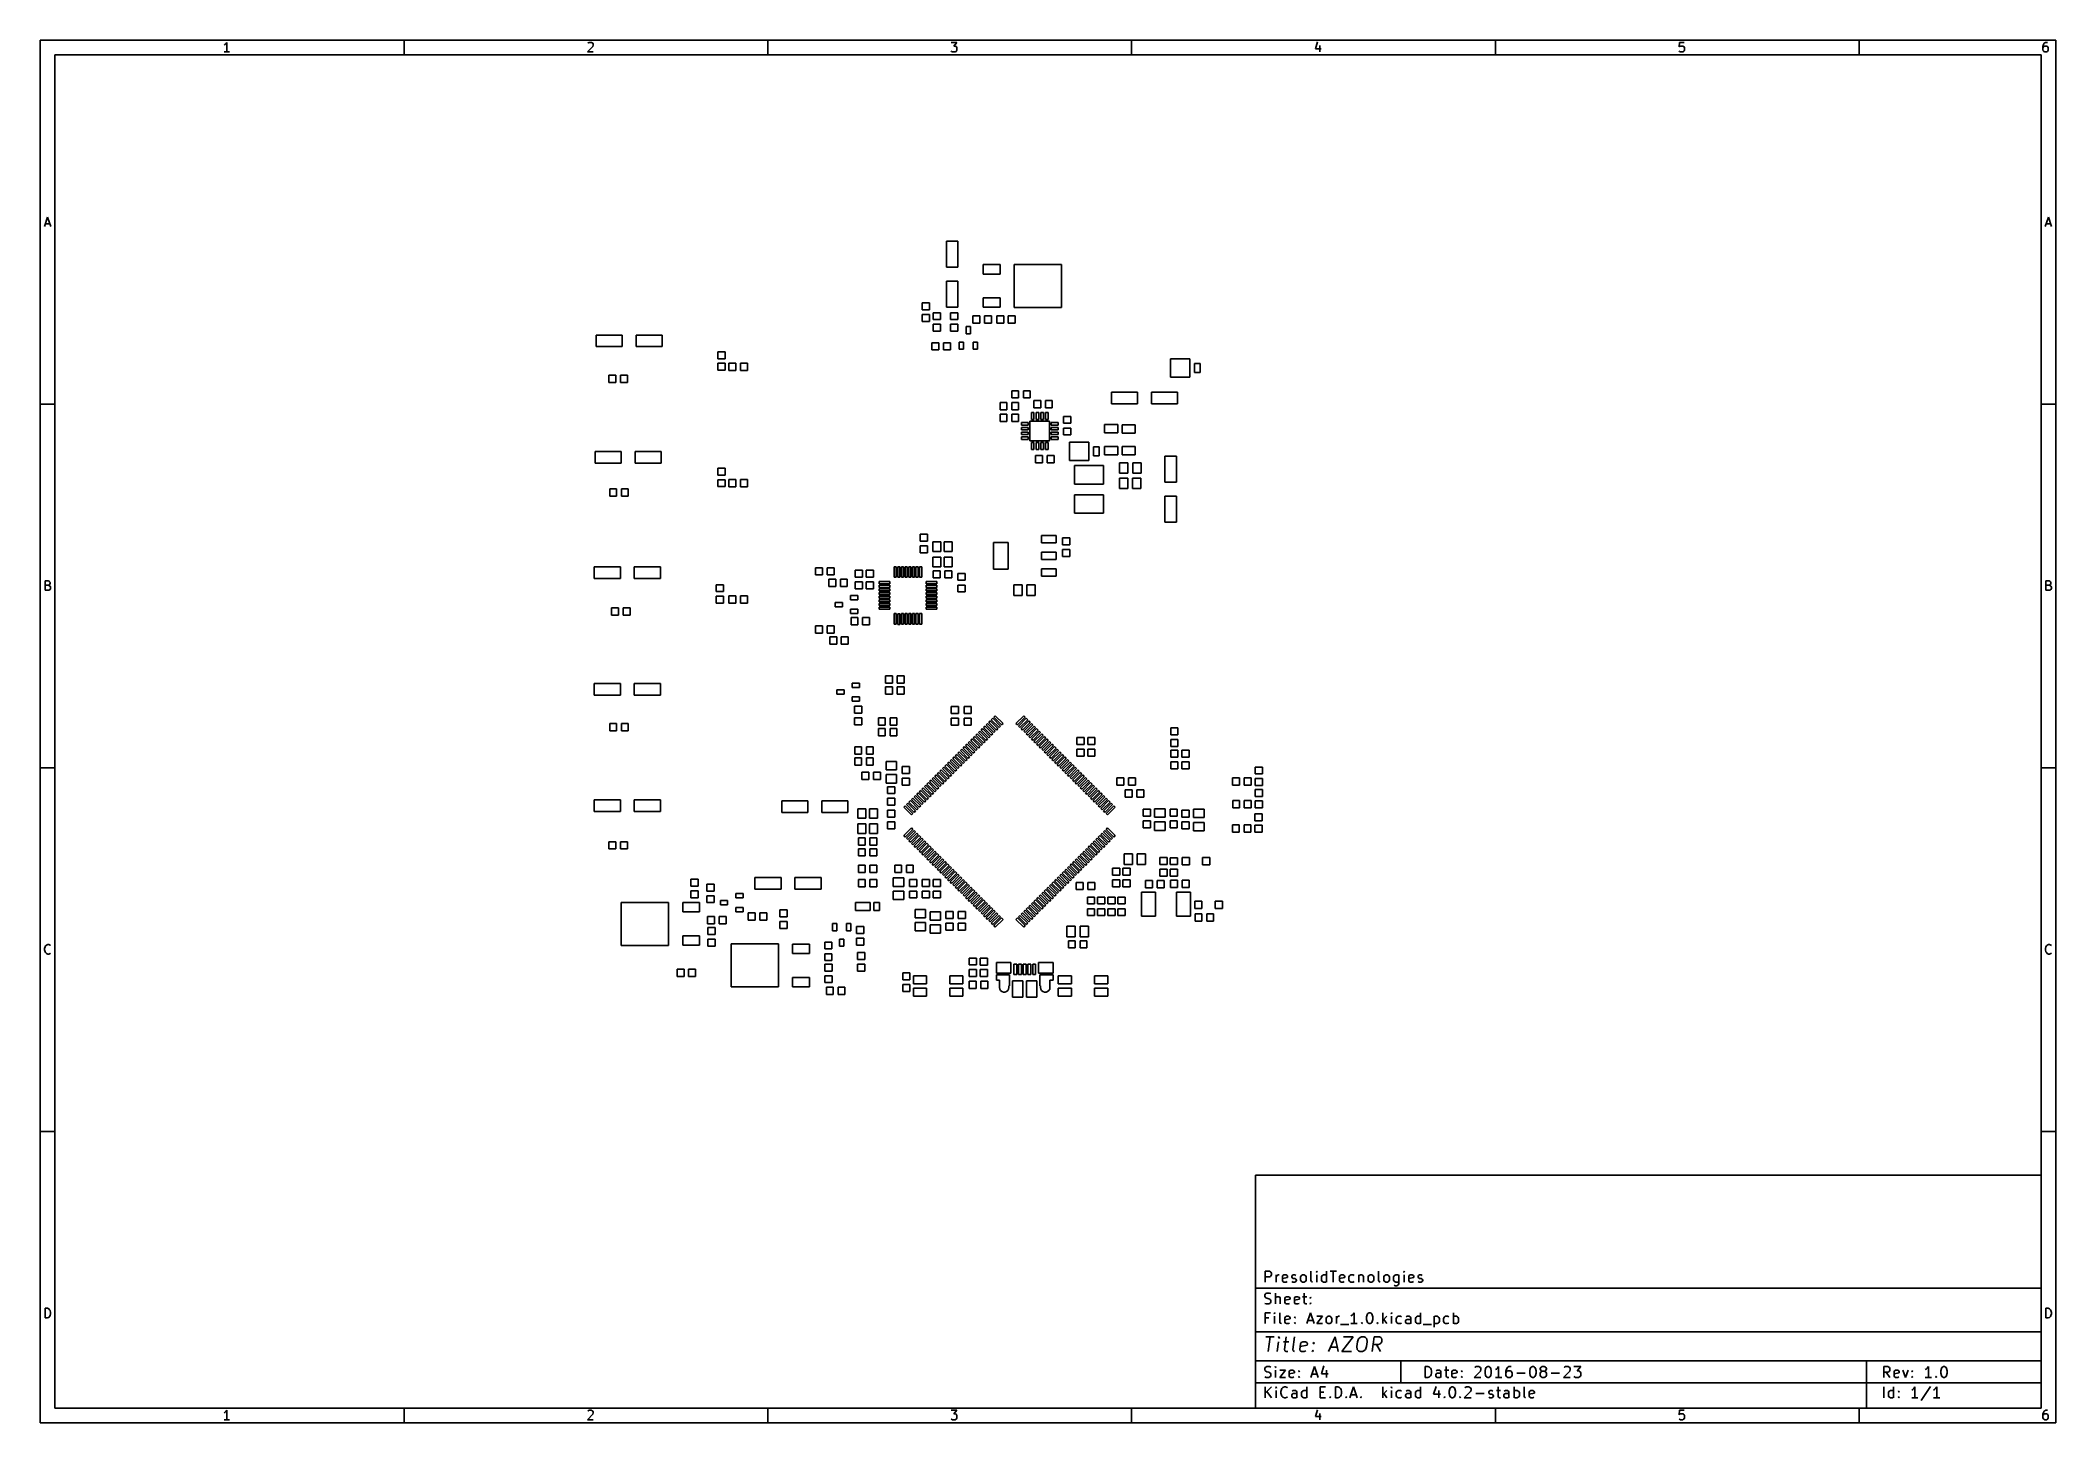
# Model space of a CAD drawing. Extents: x 10 to 287, y -200 to -10.
import ezdxf

# ---------------------------------------------------------------- set-up
doc = ezdxf.new("R2010")
doc.units = 0
doc.header["$MEASUREMENT"] = 0
doc.layers.add('BLACK', color=7, linetype='CONTINUOUS')

msp = doc.modelspace()

# ---------------------------------------------------------------- linework, layer by layer
at = {"layer": 'Black'}
for p, q in [((10, -10), (10, -200.007)), ((287.002, -10), (10, -10)), ((35.3714, -10.5976), (35.2476, -10.6595)), ((35.4952, -10.4738), (35.3714, -10.5976)), ((35.619, -10.2881), (35.4952, -10.4738)), ((35.619, -11.5881), (35.619, -10.2881)), ((60, -12), (60, -10)), ((85.9286, -10.8452), (85.1857, -11.5881)), ((85.2476, -10.4119), (85.3095, -10.35)), ((85.3095, -10.35), (85.4333, -10.2881)), ((85.4333, -10.2881), (85.7429, -10.2881)), ((85.7429, -10.2881), (85.8667, -10.35)), ((85.8667, -10.35), (85.9286, -10.4119)), ((85.9286, -10.4119), (85.9905, -10.5357)), ((85.9905, -10.6595), (85.9286, -10.8452)), ((85.9905, -10.5357), (85.9905, -10.6595)), ((110, -12), (110, -10)), ((135.186, -10.2881), (135.99, -10.2881)), ((135.99, -10.2881), (135.557, -10.7833)), ((135.557, -10.7833), (135.743, -10.7833)), ((135.743, -10.7833), (135.867, -10.8452)), ((135.867, -10.8452), (135.929, -10.9071)), ((135.929, -10.9071), (135.99, -11.031)), ((135.99, -11.031), (135.99, -11.3405)), ((160, -12), (160, -10)), ((185.557, -10.2262), (185.248, -11.1548)), ((185.867, -10.7214), (185.867, -11.5881)), ((210, -12), (210, -10)), ((235.31, -10.2881), (235.248, -10.9071)), ((235.248, -10.9071), (235.31, -10.8452)), ((235.929, -10.2881), (235.31, -10.2881)), ((235.31, -10.8452), (235.433, -10.7833)), ((235.433, -10.7833), (235.743, -10.7833)), ((235.743, -10.7833), (235.867, -10.8452)), ((235.867, -10.8452), (235.929, -10.9071)), ((235.929, -10.9071), (235.99, -11.031)), ((235.99, -11.031), (235.99, -11.3405)), ((260, -12), (260, -10)), ((285.31, -10.5976), (285.248, -10.8452)), ((285.248, -10.8452), (285.248, -11.3405)), ((285.31, -10.9071), (285.248, -11.031)), ((285.433, -10.4119), (285.31, -10.5976)), ((285.371, -10.8452), (285.31, -10.9071)), ((285.495, -10.7833), (285.371, -10.8452)), ((285.495, -10.35), (285.433, -10.4119)), ((285.619, -10.2881), (285.495, -10.35)), ((285.743, -10.7833), (285.495, -10.7833)), ((285.867, -10.2881), (285.619, -10.2881)), ((285.867, -10.8452), (285.743, -10.7833)), ((285.929, -10.9071), (285.867, -10.8452)), ((285.99, -11.031), (285.929, -10.9071)), ((285.99, -11.3405), (285.99, -11.031)), ((287.002, -200.007), (287.002, -10)), ((12, -12), (12, -198.007)), ((285.002, -12), (12, -12)), ((35.9905, -11.5881), (35.2476, -11.5881)), ((85.1857, -11.5881), (85.9905, -11.5881)), ((135.248, -11.5262), (135.186, -11.4643)), ((135.371, -11.5881), (135.248, -11.5262)), ((135.743, -11.5881), (135.371, -11.5881)), ((135.867, -11.5262), (135.743, -11.5881)), ((135.929, -11.4643), (135.867, -11.5262)), ((135.99, -11.3405), (135.929, -11.4643)), ((185.248, -11.1548), (186.052, -11.1548)), ((235.31, -11.5262), (235.248, -11.4643)), ((235.433, -11.5881), (235.31, -11.5262)), ((235.743, -11.5881), (235.433, -11.5881)), ((235.867, -11.5262), (235.743, -11.5881)), ((235.929, -11.4643), (235.867, -11.5262)), ((235.99, -11.3405), (235.929, -11.4643)), ((285.002, -198.007), (285.002, -12)), ((285.248, -11.3405), (285.31, -11.4643)), ((285.31, -11.4643), (285.371, -11.5262)), ((285.371, -11.5262), (285.495, -11.5881)), ((285.495, -11.5881), (285.743, -11.5881)), ((285.743, -11.5881), (285.867, -11.5262)), ((285.867, -11.5262), (285.929, -11.4643)), ((285.929, -11.4643), (285.99, -11.3405)), ((10.5667, -35.5881), (11, -34.2881)), ((10.6905, -35.2167), (11.3095, -35.2167)), ((11, -34.2881), (11.4333, -35.5881)), ((285.569, -35.5881), (286.002, -34.2881)), ((285.693, -35.2167), (286.312, -35.2167)), ((286.002, -34.2881), (286.436, -35.5881)), ((134.531, -41.1874), (134.531, -37.5882)), ((134.531, -37.5882), (136.131, -37.5882)), ((136.131, -37.5882), (136.131, -41.1874)), ((136.131, -41.1874), (134.531, -41.1874)), ((139.611, -42.1259), (139.611, -40.8254)), ((139.611, -40.8254), (141.912, -40.8254)), ((141.912, -40.8254), (141.912, -42.1259)), ((143.862, -46.7119), (143.862, -40.8115)), ((143.862, -40.8115), (150.362, -40.8115)), ((150.362, -40.8115), (150.362, -46.7119)), ((134.531, -46.689), (134.531, -43.0898)), ((134.531, -43.0898), (136.131, -43.0898)), ((136.131, -43.0898), (136.131, -46.689)), ((141.912, -42.1259), (139.611, -42.1259)), ((131.211, -47.0383), (131.211, -46.0883)), ((131.211, -46.0883), (132.212, -46.0883)), ((132.212, -47.0383), (131.211, -47.0383)), ((132.212, -46.0883), (132.212, -47.0383)), ((136.131, -46.689), (134.531, -46.689)), ((139.611, -46.6979), (139.611, -45.3974)), ((139.611, -45.3974), (141.912, -45.3974)), ((141.912, -46.6979), (139.611, -46.6979)), ((141.912, -45.3974), (141.912, -46.6979)), ((150.362, -46.7119), (143.862, -46.7119)), ((131.211, -48.6385), (131.211, -47.6885)), ((131.211, -47.6885), (132.212, -47.6885)), ((132.212, -48.6385), (131.211, -48.6385)), ((132.212, -47.6885), (132.212, -48.6385)), ((132.71, -48.387), (132.71, -47.437)), ((132.71, -47.437), (133.711, -47.437)), ((133.711, -48.387), (132.71, -48.387)), ((132.71, -49.9872), (132.71, -49.0372)), ((132.71, -49.0372), (133.711, -49.0372)), ((133.711, -47.437), (133.711, -48.387)), ((133.711, -49.0372), (133.711, -49.9872)), ((135.11, -48.387), (135.11, -47.437)), ((135.11, -47.437), (136.111, -47.437)), ((136.111, -48.387), (135.11, -48.387)), ((135.11, -49.9872), (135.11, -49.0372)), ((135.11, -49.0372), (136.111, -49.0372)), ((136.111, -47.437), (136.111, -48.387)), ((136.111, -49.0372), (136.111, -49.9872)), ((137.262, -50.3555), (137.262, -49.3547)), ((137.262, -49.3547), (137.861, -49.3547)), ((137.861, -49.3547), (137.861, -50.3555)), ((138.186, -48.862), (138.186, -47.8612)), ((138.186, -47.8612), (139.136, -47.8612)), ((139.136, -48.862), (138.186, -48.862)), ((139.136, -47.8612), (139.136, -48.862)), ((139.786, -48.862), (139.786, -47.8612)), ((139.786, -47.8612), (140.736, -47.8612)), ((140.736, -48.862), (139.786, -48.862)), ((140.736, -47.8612), (140.736, -48.862)), ((141.473, -48.862), (141.473, -47.8612)), ((141.473, -47.8612), (142.423, -47.8612)), ((142.423, -48.862), (141.473, -48.862)), ((142.423, -47.8612), (142.423, -48.862)), ((143.035, -48.862), (143.035, -47.8612)), ((143.035, -47.8612), (143.985, -47.8612)), ((143.985, -48.862), (143.035, -48.862)), ((143.985, -47.8612), (143.985, -48.862)), ((86.3816, -52.1081), (86.3816, -50.5079)), ((86.3816, -50.5079), (89.9808, -50.5079)), ((89.9808, -52.1081), (86.3816, -52.1081)), ((89.9808, -50.5079), (89.9808, -52.1081)), ((91.8832, -52.1081), (91.8832, -50.5079)), ((91.8832, -50.5079), (95.4824, -50.5079)), ((95.4824, -52.1081), (91.8832, -52.1081)), ((95.4824, -50.5079), (95.4824, -52.1081)), ((132.535, -52.5628), (132.535, -51.562)), ((132.535, -51.562), (133.485, -51.562)), ((133.485, -52.5628), (132.535, -52.5628)), ((133.711, -49.9872), (132.71, -49.9872)), ((133.485, -51.562), (133.485, -52.5628)), ((134.135, -52.5628), (134.135, -51.562)), ((134.135, -51.562), (135.085, -51.562)), ((135.085, -52.5628), (134.135, -52.5628)), ((135.085, -51.562), (135.085, -52.5628)), ((136.111, -49.9872), (135.11, -49.9872)), ((136.309, -52.4688), (136.309, -51.468)), ((136.309, -51.468), (136.909, -51.468)), ((136.909, -52.4688), (136.309, -52.4688)), ((136.909, -51.468), (136.909, -52.4688)), ((137.861, -50.3555), (137.262, -50.3555)), ((138.214, -52.4688), (138.214, -51.468)), ((138.214, -51.468), (138.814, -51.468)), ((138.814, -52.4688), (138.214, -52.4688)), ((138.814, -51.468), (138.814, -52.4688)), ((103.132, -53.7769), (103.132, -52.8269)), ((103.132, -52.8269), (104.132, -52.8269)), ((104.132, -53.7769), (103.132, -53.7769)), ((103.132, -55.339), (103.132, -54.389)), ((103.132, -54.389), (104.132, -54.389)), ((104.132, -55.339), (103.132, -55.339)), ((104.132, -52.8269), (104.132, -53.7769)), ((104.132, -54.389), (104.132, -55.339)), ((104.643, -55.3644), (104.643, -54.3636)), ((104.643, -54.3636), (105.593, -54.3636)), ((105.593, -55.3644), (104.643, -55.3644)), ((105.593, -54.3636), (105.593, -55.3644)), ((106.243, -55.3644), (106.243, -54.3636)), ((106.243, -54.3636), (107.193, -54.3636)), ((107.193, -55.3644), (106.243, -55.3644)), ((107.193, -54.3636), (107.193, -55.3644)), ((165.325, -56.31), (165.325, -53.77)), ((165.325, -53.77), (167.995, -53.77)), ((167.995, -53.77), (167.995, -56.31)), ((168.631, -55.675), (168.631, -54.405)), ((168.631, -54.405), (169.393, -54.405)), ((169.393, -54.405), (169.393, -55.675)), ((88.1329, -57.0154), (88.1329, -56.0146)), ((88.1329, -56.0146), (89.0829, -56.0146)), ((89.0829, -57.0154), (88.1329, -57.0154)), ((89.0829, -56.0146), (89.0829, -57.0154)), ((89.7331, -57.0154), (89.7331, -56.0146)), ((89.7331, -56.0146), (90.6831, -56.0146)), ((90.6831, -57.0154), (89.7331, -57.0154)), ((90.6831, -56.0146), (90.6831, -57.0154)), ((143.515, -59.1604), (143.515, -58.1596)), ((143.515, -58.1596), (144.465, -58.1596)), ((144.465, -58.1596), (144.465, -59.1604)), ((145.115, -59.1604), (145.115, -58.1596)), ((145.115, -58.1596), (146.065, -58.1596)), ((146.065, -58.1596), (146.065, -59.1604)), ((167.995, -56.31), (165.325, -56.31)), ((169.393, -55.675), (168.631, -55.675)), ((10, -60), (12, -60)), ((141.915, -60.7704), (141.915, -59.7696)), ((141.915, -59.7696), (142.865, -59.7696)), ((142.865, -60.7704), (141.915, -60.7704)), ((142.865, -59.7696), (142.865, -60.7704)), ((144.465, -59.1604), (143.515, -59.1604)), ((143.515, -60.7704), (143.515, -59.7696)), ((143.515, -59.7696), (144.465, -59.7696)), ((144.465, -60.7704), (143.515, -60.7704)), ((144.465, -59.7696), (144.465, -60.7704)), ((146.065, -59.1604), (145.115, -59.1604)), ((146.545, -60.5204), (146.545, -59.5196)), ((146.545, -59.5196), (147.495, -59.5196)), ((147.495, -60.5204), (146.545, -60.5204)), ((147.495, -59.5196), (147.495, -60.5204)), ((148.145, -60.5204), (148.145, -59.5196)), ((148.145, -59.5196), (149.095, -59.5196)), ((149.095, -60.5204), (148.145, -60.5204)), ((149.095, -59.5196), (149.095, -60.5204)), ((157.22, -59.9601), (157.22, -58.3599)), ((157.22, -58.3599), (160.819, -58.3599)), ((160.819, -59.9601), (157.22, -59.9601)), ((160.819, -58.3599), (160.819, -59.9601)), ((162.721, -59.9601), (162.721, -58.3599)), ((162.721, -58.3599), (166.32, -58.3599)), ((166.32, -59.9601), (162.721, -59.9601)), ((166.32, -58.3599), (166.32, -59.9601)), ((287.002, -60), (285.002, -60)), ((141.915, -62.3804), (141.915, -61.3796)), ((141.915, -61.3796), (142.865, -61.3796)), ((142.865, -62.3804), (141.915, -62.3804)), ((142.865, -61.3796), (142.865, -62.3804)), ((143.515, -62.3804), (143.515, -61.3796)), ((143.515, -61.3796), (144.465, -61.3796)), ((144.465, -62.3804), (143.515, -62.3804)), ((144.465, -61.3796), (144.465, -62.3804)), ((144.846, -62.9009), (144.846, -62.5504)), ((144.846, -62.5504), (145.796, -62.5504)), ((145.796, -62.9009), (144.846, -62.9009)), ((144.846, -63.5511), (144.846, -63.2006)), ((144.846, -63.2006), (145.796, -63.2006)), ((145.796, -63.5511), (144.846, -63.5511)), ((145.796, -62.5504), (145.796, -62.9009)), ((145.796, -63.2006), (145.796, -63.5511)), ((146.021, -65.051), (146.021, -62.351)), ((146.021, -62.351), (148.721, -62.351)), ((146.22, -62.1262), (146.22, -61.1762)), ((146.22, -61.1762), (146.57, -61.1762)), ((146.57, -62.1262), (146.22, -62.1262)), ((146.57, -61.1762), (146.57, -62.1262)), ((146.87, -62.1262), (146.87, -61.1762)), ((146.87, -61.1762), (147.221, -61.1762)), ((147.221, -62.1262), (146.87, -62.1262)), ((147.221, -61.1762), (147.221, -62.1262)), ((147.52, -62.1262), (147.52, -61.1762)), ((147.52, -61.1762), (147.871, -61.1762)), ((147.871, -62.1262), (147.52, -62.1262)), ((147.871, -61.1762), (147.871, -62.1262)), ((148.171, -62.1262), (148.171, -61.1762)), ((148.171, -61.1762), (148.521, -61.1762)), ((148.521, -62.1262), (148.171, -62.1262)), ((148.521, -61.1762), (148.521, -62.1262)), ((148.721, -62.351), (148.721, -65.051)), ((148.945, -62.9009), (148.945, -62.5504)), ((148.945, -62.5504), (149.895, -62.5504)), ((149.895, -62.9009), (148.945, -62.9009)), ((148.945, -63.5511), (148.945, -63.2006)), ((148.945, -63.2006), (149.895, -63.2006)), ((149.895, -63.5511), (148.945, -63.5511)), ((149.895, -62.5504), (149.895, -62.9009)), ((149.895, -63.2006), (149.895, -63.5511)), ((150.65, -62.6449), (150.65, -61.6949)), ((150.65, -61.6949), (151.65, -61.6949)), ((151.65, -62.6449), (150.65, -62.6449)), ((150.65, -64.2451), (150.65, -63.2951)), ((150.65, -63.2951), (151.65, -63.2951)), ((151.65, -61.6949), (151.65, -62.6449)), ((151.65, -63.2951), (151.65, -64.2451)), ((156.28, -63.9742), (156.28, -62.8235)), ((156.28, -62.8235), (158.08, -62.8235)), ((158.08, -62.8235), (158.08, -63.9742)), ((158.68, -63.9842), (158.68, -62.8335)), ((158.68, -62.8335), (160.48, -62.8335)), ((160.48, -62.8335), (160.48, -63.9842)), ((144.846, -64.2014), (144.846, -63.8509)), ((144.846, -63.8509), (145.796, -63.8509)), ((145.796, -64.2014), (144.846, -64.2014)), ((144.846, -64.8516), (144.846, -64.5011)), ((144.846, -64.5011), (145.796, -64.5011)), ((145.796, -64.8516), (144.846, -64.8516)), ((145.796, -63.8509), (145.796, -64.2014)), ((145.796, -64.5011), (145.796, -64.8516)), ((148.721, -65.051), (146.021, -65.051)), ((146.22, -66.2258), (146.22, -65.2758)), ((146.22, -65.2758), (146.57, -65.2758)), ((146.57, -66.2258), (146.22, -66.2258)), ((146.57, -65.2758), (146.57, -66.2258)), ((146.87, -66.2258), (146.87, -65.2758)), ((146.87, -65.2758), (147.221, -65.2758)), ((147.221, -66.2258), (146.87, -66.2258)), ((147.221, -65.2758), (147.221, -66.2258)), ((147.52, -66.2258), (147.52, -65.2758)), ((147.52, -65.2758), (147.871, -65.2758)), ((147.871, -66.2258), (147.52, -66.2258)), ((147.871, -65.2758), (147.871, -66.2258)), ((148.171, -66.2258), (148.171, -65.2758)), ((148.171, -65.2758), (148.521, -65.2758)), ((148.521, -66.2258), (148.171, -66.2258)), ((148.521, -65.2758), (148.521, -66.2258)), ((148.945, -64.2014), (148.945, -63.8509)), ((148.945, -63.8509), (149.895, -63.8509)), ((149.895, -64.2014), (148.945, -64.2014)), ((148.945, -64.8516), (148.945, -64.5011)), ((148.945, -64.5011), (149.895, -64.5011)), ((149.895, -64.8516), (148.945, -64.8516)), ((149.895, -63.8509), (149.895, -64.2014)), ((149.895, -64.5011), (149.895, -64.8516)), ((151.65, -64.2451), (150.65, -64.2451)), ((151.445, -67.77), (151.445, -65.23)), ((151.445, -65.23), (154.115, -65.23)), ((154.115, -65.23), (154.115, -67.77)), ((154.751, -67.135), (154.751, -65.865)), ((154.751, -65.865), (155.513, -65.865)), ((155.513, -65.865), (155.513, -67.135)), ((158.08, -63.9742), (156.28, -63.9742)), ((156.28, -66.9764), (156.28, -65.8258)), ((156.28, -65.8258), (158.08, -65.8258)), ((158.08, -65.8258), (158.08, -66.9764)), ((160.48, -63.9842), (158.68, -63.9842)), ((158.68, -66.9864), (158.68, -65.8358)), ((158.68, -65.8358), (160.48, -65.8358)), ((160.48, -65.8358), (160.48, -66.9864)), ((86.2546, -68.1101), (86.2546, -66.5099)), ((86.2546, -66.5099), (89.8538, -66.5099)), ((89.8538, -68.1101), (86.2546, -68.1101)), ((89.8538, -66.5099), (89.8538, -68.1101)), ((91.7562, -68.1101), (91.7562, -66.5099)), ((91.7562, -66.5099), (95.3554, -66.5099)), ((95.3554, -68.1101), (91.7562, -68.1101)), ((95.3554, -66.5099), (95.3554, -68.1101)), ((103.132, -69.7789), (103.132, -68.8289)), ((103.132, -68.8289), (104.132, -68.8289)), ((104.132, -68.8289), (104.132, -69.7789)), ((146.801, -68.0619), (146.801, -67.0611)), ((146.801, -67.0611), (147.751, -67.0611)), ((147.751, -68.0619), (146.801, -68.0619)), ((147.751, -67.0611), (147.751, -68.0619)), ((148.401, -68.0619), (148.401, -67.0611)), ((148.401, -67.0611), (149.351, -67.0611)), ((149.351, -68.0619), (148.401, -68.0619)), ((149.351, -67.0611), (149.351, -68.0619)), ((154.115, -67.77), (151.445, -67.77)), ((152.13, -71), (152.13, -68.46)), ((152.13, -68.46), (156.13, -68.46)), ((155.513, -67.135), (154.751, -67.135)), ((156.13, -68.46), (156.13, -71)), ((158.08, -66.9764), (156.28, -66.9764)), ((158.346, -69.5052), (158.346, -68.0548)), ((158.346, -68.0548), (159.496, -68.0548)), ((160.48, -66.9864), (158.68, -66.9864)), ((159.496, -68.0548), (159.496, -69.5052)), ((160.144, -69.5052), (160.144, -68.0548)), ((160.144, -68.0548), (161.294, -68.0548)), ((161.294, -68.0548), (161.294, -69.5052)), ((164.55, -70.7488), (164.55, -67.1496)), ((164.55, -67.1496), (166.15, -67.1496)), ((166.15, -67.1496), (166.15, -70.7488)), ((88.2599, -72.6364), (88.2599, -71.6356)), ((88.2599, -71.6356), (89.2099, -71.6356)), ((89.2099, -71.6356), (89.2099, -72.6364)), ((89.8601, -72.6364), (89.8601, -71.6356)), ((89.8601, -71.6356), (90.8101, -71.6356)), ((90.8101, -71.6356), (90.8101, -72.6364)), ((104.132, -69.7789), (103.132, -69.7789)), ((103.132, -71.341), (103.132, -70.391)), ((103.132, -70.391), (104.132, -70.391)), ((104.132, -71.341), (103.132, -71.341)), ((104.132, -70.391), (104.132, -71.341)), ((104.643, -71.3664), (104.643, -70.3656)), ((104.643, -70.3656), (105.593, -70.3656)), ((105.593, -71.3664), (104.643, -71.3664)), ((105.593, -70.3656), (105.593, -71.3664)), ((106.243, -71.3664), (106.243, -70.3656)), ((106.243, -70.3656), (107.193, -70.3656)), ((107.193, -71.3664), (106.243, -71.3664)), ((107.193, -70.3656), (107.193, -71.3664)), ((156.13, -71), (152.13, -71)), ((158.316, -71.6152), (158.316, -70.1648)), ((158.316, -70.1648), (159.466, -70.1648)), ((159.466, -71.6152), (158.316, -71.6152)), ((159.496, -69.5052), (158.346, -69.5052)), ((159.466, -70.1648), (159.466, -71.6152)), ((160.114, -71.6152), (160.114, -70.1648)), ((160.114, -70.1648), (161.264, -70.1648)), ((161.264, -71.6152), (160.114, -71.6152)), ((161.294, -69.5052), (160.144, -69.5052)), ((161.264, -70.1648), (161.264, -71.6152)), ((166.15, -70.7488), (164.55, -70.7488)), ((89.2099, -72.6364), (88.2599, -72.6364)), ((90.8101, -72.6364), (89.8601, -72.6364)), ((152.13, -75), (152.13, -72.46)), ((152.13, -72.46), (156.13, -72.46)), ((156.13, -72.46), (156.13, -75)), ((164.55, -76.2504), (164.55, -72.6512)), ((164.55, -72.6512), (166.15, -72.6512)), ((166.15, -72.6512), (166.15, -76.2504)), ((156.13, -75), (152.13, -75)), ((166.15, -76.2504), (164.55, -76.2504)), ((130.95, -78.8249), (130.95, -77.8749)), ((130.95, -77.8749), (131.95, -77.8749)), ((131.95, -78.8249), (130.95, -78.8249)), ((130.95, -80.4251), (130.95, -79.4751)), ((130.95, -79.4751), (131.95, -79.4751)), ((131.95, -77.8749), (131.95, -78.8249)), ((131.95, -79.4751), (131.95, -80.4251)), ((132.65, -80.25), (132.65, -78.95)), ((132.65, -78.95), (133.75, -78.95)), ((133.75, -80.25), (132.65, -80.25)), ((133.75, -78.95), (133.75, -80.25)), ((134.25, -80.25), (134.25, -78.95)), ((134.25, -78.95), (135.35, -78.95)), ((135.35, -80.25), (134.25, -80.25)), ((135.35, -78.95), (135.35, -80.25)), ((140.993, -82.6821), (140.993, -79.0245)), ((140.993, -79.0245), (143.025, -79.0245)), ((143.025, -79.0245), (143.025, -82.6821)), ((147.597, -79.0753), (147.597, -78.0593)), ((147.597, -78.0593), (149.629, -78.0593)), ((149.629, -79.0753), (147.597, -79.0753)), ((149.629, -78.0593), (149.629, -79.0753)), ((150.49, -79.3369), (150.49, -78.3869)), ((150.49, -78.3869), (151.491, -78.3869)), ((151.491, -79.3369), (150.49, -79.3369)), ((150.49, -80.9371), (150.49, -79.9871)), ((150.49, -79.9871), (151.491, -79.9871)), ((151.491, -78.3869), (151.491, -79.3369)), ((151.491, -79.9871), (151.491, -80.9371)), ((86.1276, -83.9851), (86.1276, -82.3849)), ((86.1276, -82.3849), (89.7268, -82.3849)), ((89.7268, -82.3849), (89.7268, -83.9851)), ((91.6292, -83.9851), (91.6292, -82.3849)), ((91.6292, -82.3849), (95.2284, -82.3849)), ((95.2284, -82.3849), (95.2284, -83.9851)), ((116.555, -83.4904), (116.555, -82.4896)), ((116.555, -82.4896), (117.505, -82.4896)), ((117.505, -82.4896), (117.505, -83.4904)), ((118.155, -83.4904), (118.155, -82.4896)), ((118.155, -82.4896), (119.105, -82.4896)), ((119.105, -82.4896), (119.105, -83.4904)), ((122, -83.7749), (122, -82.8249)), ((122, -82.8249), (123, -82.8249)), ((123, -82.8249), (123, -83.7749)), ((123.5, -83.7749), (123.5, -82.8249)), ((123.5, -82.8249), (124.5, -82.8249)), ((124.5, -82.8249), (124.5, -83.7749)), ((127.358, -83.8), (127.358, -82.35)), ((127.358, -82.35), (127.641, -82.35)), ((127.641, -82.35), (127.641, -83.8)), ((127.858, -83.8), (127.858, -82.35)), ((127.858, -82.35), (128.142, -82.35)), ((128.142, -82.35), (128.142, -83.8)), ((128.358, -83.8), (128.358, -82.35)), ((128.358, -82.35), (128.642, -82.35)), ((128.642, -82.35), (128.642, -83.8)), ((128.858, -83.8), (128.858, -82.35)), ((128.858, -82.35), (129.142, -82.35)), ((129.142, -82.35), (129.142, -83.8)), ((129.358, -83.8), (129.358, -82.35)), ((129.358, -82.35), (129.642, -82.35)), ((129.642, -82.35), (129.642, -83.8)), ((129.858, -83.8), (129.858, -82.35)), ((129.858, -82.35), (130.142, -82.35)), ((130.142, -82.35), (130.142, -83.8)), ((130.358, -83.8), (130.358, -82.35)), ((130.358, -82.35), (130.642, -82.35)), ((130.642, -82.35), (130.642, -83.8)), ((130.858, -83.8), (130.858, -82.35)), ((130.858, -82.35), (131.142, -82.35)), ((131.95, -80.4251), (130.95, -80.4251)), ((131.142, -82.35), (131.142, -83.8)), ((132.65, -82.35), (132.65, -81.05)), ((132.65, -81.05), (133.75, -81.05)), ((133.75, -82.35), (132.65, -82.35)), ((132.725, -83.9004), (132.725, -82.8996)), ((132.725, -82.8996), (133.675, -82.8996)), ((133.675, -82.8996), (133.675, -83.9004)), ((133.75, -81.05), (133.75, -82.35)), ((134.25, -82.35), (134.25, -81.05)), ((134.25, -81.05), (135.35, -81.05)), ((135.35, -82.35), (134.25, -82.35)), ((134.325, -83.9004), (134.325, -82.8996)), ((134.325, -82.8996), (135.275, -82.8996)), ((135.275, -82.8996), (135.275, -83.9004)), ((135.35, -81.05), (135.35, -82.35)), ((143.025, -82.6821), (140.993, -82.6821)), ((147.597, -81.3613), (147.597, -80.3453)), ((147.597, -80.3453), (149.629, -80.3453)), ((149.629, -81.3613), (147.597, -81.3613)), ((147.597, -83.6473), (147.597, -82.6313)), ((147.597, -82.6313), (149.629, -82.6313)), ((149.629, -80.3453), (149.629, -81.3613)), ((149.629, -82.6313), (149.629, -83.6473)), ((151.491, -80.9371), (150.49, -80.9371)), ((10.6595, -85.5881), (10.6595, -84.2881)), ((10.6595, -84.2881), (11.0929, -84.2881)), ((11.0929, -84.9071), (10.6595, -84.9071)), ((11.1548, -85.5881), (10.6595, -85.5881)), ((11.0929, -84.2881), (11.2167, -84.35)), ((11.2167, -84.8452), (11.0929, -84.9071)), ((11.0929, -84.9071), (11.2786, -84.969)), ((11.2786, -85.5262), (11.1548, -85.5881)), ((11.2167, -84.35), (11.2786, -84.4119)), ((11.2786, -84.7833), (11.2167, -84.8452)), ((11.2786, -84.4119), (11.3405, -84.5357)), ((11.3405, -84.6595), (11.2786, -84.7833)), ((11.2786, -84.969), (11.3405, -85.031)), ((11.3405, -85.4643), (11.2786, -85.5262)), ((11.3405, -84.5357), (11.3405, -84.6595)), ((11.3405, -85.031), (11.4024, -85.1548)), ((11.4024, -85.3405), (11.3405, -85.4643)), ((11.4024, -85.1548), (11.4024, -85.3405)), ((89.7268, -83.9851), (86.1276, -83.9851)), ((95.2284, -83.9851), (91.6292, -83.9851)), ((102.878, -85.7809), (102.878, -84.8309)), ((102.878, -84.8309), (103.878, -84.8309)), ((103.878, -85.7809), (102.878, -85.7809)), ((103.878, -84.8309), (103.878, -85.7809)), ((117.505, -83.4904), (116.555, -83.4904)), ((119.105, -83.4904), (118.155, -83.4904)), ((118.397, -85.0824), (118.397, -84.0816)), ((118.397, -84.0816), (119.347, -84.0816)), ((119.347, -85.0824), (118.397, -85.0824)), ((119.347, -84.0816), (119.347, -85.0824)), ((119.959, -85.0824), (119.959, -84.0816)), ((119.959, -84.0816), (120.909, -84.0816)), ((120.909, -85.0824), (119.959, -85.0824)), ((120.909, -84.0816), (120.909, -85.0824)), ((123, -83.7749), (122, -83.7749)), ((122, -85.3751), (122, -84.4251)), ((122, -84.4251), (123, -84.4251)), ((123, -85.3751), (122, -85.3751)), ((123, -84.4251), (123, -85.3751)), ((124.5, -83.7749), (123.5, -83.7749)), ((123.5, -85.3751), (123.5, -84.4251)), ((123.5, -84.4251), (124.5, -84.4251)), ((124.5, -85.3751), (123.5, -85.3751)), ((124.5, -84.4251), (124.5, -85.3751)), ((125.3, -84.6915), (125.3, -84.4085)), ((125.3, -84.4085), (126.75, -84.4085)), ((126.75, -84.6915), (125.3, -84.6915)), ((125.3, -85.1915), (125.3, -84.9085)), ((125.3, -84.9085), (126.75, -84.9085)), ((126.75, -85.1915), (125.3, -85.1915)), ((125.3, -85.6915), (125.3, -85.4085)), ((125.3, -85.4085), (126.75, -85.4085)), ((126.75, -85.6915), (125.3, -85.6915)), ((126.75, -84.4085), (126.75, -84.6915)), ((126.75, -84.9085), (126.75, -85.1915)), ((126.75, -85.4085), (126.75, -85.6915)), ((127.641, -83.8), (127.358, -83.8)), ((128.142, -83.8), (127.858, -83.8)), ((128.642, -83.8), (128.358, -83.8)), ((129.142, -83.8), (128.858, -83.8)), ((129.642, -83.8), (129.358, -83.8)), ((130.142, -83.8), (129.858, -83.8)), ((130.642, -83.8), (130.358, -83.8)), ((131.142, -83.8), (130.858, -83.8)), ((131.75, -84.6915), (131.75, -84.4085)), ((131.75, -84.4085), (133.2, -84.4085)), ((133.2, -84.6915), (131.75, -84.6915)), ((131.75, -85.1915), (131.75, -84.9085)), ((131.75, -84.9085), (133.2, -84.9085)), ((133.2, -85.1915), (131.75, -85.1915)), ((131.75, -85.6915), (131.75, -85.4085)), ((131.75, -85.4085), (133.2, -85.4085)), ((133.2, -85.6915), (131.75, -85.6915)), ((133.675, -83.9004), (132.725, -83.9004)), ((133.2, -84.4085), (133.2, -84.6915)), ((133.2, -84.9085), (133.2, -85.1915)), ((133.2, -85.4085), (133.2, -85.6915)), ((135.275, -83.9004), (134.325, -83.9004)), ((136.1, -84.2249), (136.1, -83.2749)), ((136.1, -83.2749), (137.1, -83.2749)), ((137.1, -84.2249), (136.1, -84.2249)), ((136.1, -85.8251), (136.1, -84.8751)), ((136.1, -84.8751), (137.1, -84.8751)), ((137.1, -85.8251), (136.1, -85.8251)), ((137.1, -83.2749), (137.1, -84.2249)), ((137.1, -84.8751), (137.1, -85.8251)), ((143.786, -86.2978), (143.786, -84.8474)), ((143.786, -84.8474), (144.936, -84.8474)), ((144.936, -84.8474), (144.936, -86.2978)), ((145.584, -86.2978), (145.584, -84.8474)), ((145.584, -84.8474), (146.735, -84.8474)), ((146.735, -84.8474), (146.735, -86.2978)), ((149.629, -83.6473), (147.597, -83.6473)), ((285.662, -85.5881), (285.662, -84.2881)), ((285.662, -84.2881), (286.095, -84.2881)), ((286.095, -84.9071), (285.662, -84.9071)), ((286.157, -85.5881), (285.662, -85.5881)), ((286.095, -84.2881), (286.219, -84.35)), ((286.219, -84.8452), (286.095, -84.9071)), ((286.095, -84.9071), (286.281, -84.969)), ((286.281, -85.5262), (286.157, -85.5881)), ((286.219, -84.35), (286.281, -84.4119)), ((286.281, -84.7833), (286.219, -84.8452)), ((286.281, -84.4119), (286.343, -84.5357)), ((286.343, -84.6595), (286.281, -84.7833)), ((286.281, -84.969), (286.343, -85.031)), ((286.343, -85.4643), (286.281, -85.5262)), ((286.343, -84.5357), (286.343, -84.6595)), ((286.343, -85.031), (286.405, -85.1548)), ((286.405, -85.3405), (286.343, -85.4643)), ((286.405, -85.1548), (286.405, -85.3405)), ((88.5139, -89.0194), (88.5139, -88.0186)), ((88.5139, -88.0186), (89.4639, -88.0186)), ((89.4639, -88.0186), (89.4639, -89.0194)), ((90.1141, -89.0194), (90.1141, -88.0186)), ((90.1141, -88.0186), (91.0641, -88.0186)), ((91.0641, -88.0186), (91.0641, -89.0194)), ((102.878, -87.343), (102.878, -86.393)), ((102.878, -86.393), (103.878, -86.393)), ((103.878, -87.343), (102.878, -87.343)), ((103.878, -86.393), (103.878, -87.343)), ((104.643, -87.3684), (104.643, -86.3676)), ((104.643, -86.3676), (105.593, -86.3676)), ((105.593, -87.3684), (104.643, -87.3684)), ((105.593, -86.3676), (105.593, -87.3684)), ((106.243, -87.3684), (106.243, -86.3676)), ((106.243, -86.3676), (107.193, -86.3676)), ((107.193, -87.3684), (106.243, -87.3684)), ((107.193, -86.3676), (107.193, -87.3684)), ((119.243, -87.8497), (119.243, -87.2503)), ((119.243, -87.2503), (120.244, -87.2503)), ((120.244, -87.8497), (119.243, -87.8497)), ((120.244, -87.2503), (120.244, -87.8497)), ((121.356, -86.8972), (121.356, -86.2978)), ((121.356, -86.2978), (122.357, -86.2978)), ((122.357, -86.8972), (121.356, -86.8972)), ((121.356, -88.8022), (121.356, -88.2028)), ((121.356, -88.2028), (122.357, -88.2028)), ((122.357, -86.2978), (122.357, -86.8972)), ((122.357, -88.2028), (122.357, -88.8022)), ((125.3, -86.1915), (125.3, -85.9085)), ((125.3, -85.9085), (126.75, -85.9085)), ((126.75, -86.1915), (125.3, -86.1915)), ((125.3, -86.6915), (125.3, -86.4085)), ((125.3, -86.4085), (126.75, -86.4085)), ((126.75, -86.6915), (125.3, -86.6915)), ((125.3, -87.1915), (125.3, -86.9085)), ((125.3, -86.9085), (126.75, -86.9085)), ((126.75, -87.1915), (125.3, -87.1915)), ((125.3, -87.6915), (125.3, -87.4085)), ((125.3, -87.4085), (126.75, -87.4085)), ((126.75, -87.6915), (125.3, -87.6915)), ((125.3, -88.1915), (125.3, -87.9085)), ((125.3, -87.9085), (126.75, -87.9085)), ((126.75, -88.1915), (125.3, -88.1915)), ((126.75, -85.9085), (126.75, -86.1915)), ((126.75, -86.4085), (126.75, -86.6915)), ((126.75, -86.9085), (126.75, -87.1915)), ((126.75, -87.4085), (126.75, -87.6915)), ((126.75, -87.9085), (126.75, -88.1915)), ((131.75, -86.1915), (131.75, -85.9085)), ((131.75, -85.9085), (133.2, -85.9085)), ((133.2, -86.1915), (131.75, -86.1915)), ((131.75, -86.6915), (131.75, -86.4085)), ((131.75, -86.4085), (133.2, -86.4085)), ((133.2, -86.6915), (131.75, -86.6915)), ((131.75, -87.1915), (131.75, -86.9085)), ((131.75, -86.9085), (133.2, -86.9085)), ((133.2, -87.1915), (131.75, -87.1915)), ((131.75, -87.6915), (131.75, -87.4085)), ((131.75, -87.4085), (133.2, -87.4085)), ((133.2, -87.6915), (131.75, -87.6915)), ((131.75, -88.1915), (131.75, -87.9085)), ((131.75, -87.9085), (133.2, -87.9085)), ((133.2, -88.1915), (131.75, -88.1915)), ((133.2, -85.9085), (133.2, -86.1915)), ((133.2, -86.4085), (133.2, -86.6915)), ((133.2, -86.9085), (133.2, -87.1915)), ((133.2, -87.4085), (133.2, -87.6915)), ((133.2, -87.9085), (133.2, -88.1915)), ((144.936, -86.2978), (143.786, -86.2978)), ((146.735, -86.2978), (145.584, -86.2978)), ((89.4639, -89.0194), (88.5139, -89.0194)), ((91.0641, -89.0194), (90.1141, -89.0194)), ((116.555, -91.4804), (116.555, -90.4796)), ((116.555, -90.4796), (117.505, -90.4796)), ((117.505, -90.4796), (117.505, -91.4804)), ((118.155, -91.4804), (118.155, -90.4796)), ((118.155, -90.4796), (119.105, -90.4796)), ((119.105, -90.4796), (119.105, -91.4804)), ((122.357, -88.8022), (121.356, -88.8022)), ((121.425, -90.3504), (121.425, -89.3496)), ((121.425, -89.3496), (122.375, -89.3496)), ((122.375, -90.3504), (121.425, -90.3504)), ((122.375, -89.3496), (122.375, -90.3504)), ((123.025, -90.3504), (123.025, -89.3496)), ((123.025, -89.3496), (123.975, -89.3496)), ((123.975, -90.3504), (123.025, -90.3504)), ((123.975, -89.3496), (123.975, -90.3504)), ((127.358, -90.25), (127.358, -88.8)), ((127.358, -88.8), (127.641, -88.8)), ((127.641, -90.25), (127.358, -90.25)), ((127.641, -88.8), (127.641, -90.25)), ((127.858, -90.275), (127.858, -88.825)), ((127.858, -88.825), (128.142, -88.825)), ((128.142, -90.275), (127.858, -90.275)), ((128.142, -88.825), (128.142, -90.275)), ((128.358, -90.25), (128.358, -88.8)), ((128.358, -88.8), (128.642, -88.8)), ((128.642, -90.25), (128.358, -90.25)), ((128.642, -88.8), (128.642, -90.25)), ((128.858, -90.25), (128.858, -88.8)), ((128.858, -88.8), (129.142, -88.8)), ((129.142, -90.25), (128.858, -90.25)), ((129.142, -88.8), (129.142, -90.25)), ((129.358, -90.25), (129.358, -88.8)), ((129.358, -88.8), (129.642, -88.8)), ((129.642, -90.25), (129.358, -90.25)), ((129.642, -88.8), (129.642, -90.25)), ((129.858, -90.25), (129.858, -88.8)), ((129.858, -88.8), (130.142, -88.8)), ((130.142, -90.25), (129.858, -90.25)), ((130.142, -88.8), (130.142, -90.25)), ((130.358, -90.25), (130.358, -88.8)), ((130.358, -88.8), (130.642, -88.8)), ((130.642, -90.25), (130.358, -90.25)), ((130.642, -88.8), (130.642, -90.25)), ((130.858, -90.25), (130.858, -88.8)), ((130.858, -88.8), (131.142, -88.8)), ((131.142, -90.25), (130.858, -90.25)), ((131.142, -88.8), (131.142, -90.25)), ((117.505, -91.4804), (116.555, -91.4804)), ((119.105, -91.4804), (118.155, -91.4804)), ((118.513, -93.0004), (118.513, -91.9996)), ((118.513, -91.9996), (119.463, -91.9996)), ((119.463, -93.0004), (118.513, -93.0004)), ((119.463, -91.9996), (119.463, -93.0004)), ((120.075, -93.0004), (120.075, -91.9996)), ((120.075, -91.9996), (121.025, -91.9996)), ((121.025, -93.0004), (120.075, -93.0004)), ((121.025, -91.9996), (121.025, -93.0004)), ((86.1276, -99.9871), (86.1276, -98.3869)), ((86.1276, -98.3869), (89.7268, -98.3869)), ((89.7268, -98.3869), (89.7268, -99.9871)), ((91.6292, -99.9871), (91.6292, -98.3869)), ((91.6292, -98.3869), (95.2284, -98.3869)), ((95.2284, -98.3869), (95.2284, -99.9871)), ((119.473, -99.8897), (119.473, -99.2903)), ((119.473, -99.2903), (120.474, -99.2903)), ((120.474, -99.2903), (120.474, -99.8897)), ((121.586, -98.9372), (121.586, -98.3378)), ((121.586, -98.3378), (122.587, -98.3378)), ((122.587, -98.9372), (121.586, -98.9372)), ((122.587, -98.3378), (122.587, -98.9372)), ((126.185, -98.364), (126.185, -97.3633)), ((126.185, -97.3633), (127.135, -97.3633)), ((127.135, -98.364), (126.185, -98.364)), ((126.185, -99.8626), (126.185, -98.8619)), ((126.185, -98.8619), (127.135, -98.8619)), ((127.135, -97.3633), (127.135, -98.364)), ((127.135, -98.8619), (127.135, -99.8626)), ((127.785, -98.364), (127.785, -97.3633)), ((127.785, -97.3633), (128.735, -97.3633)), ((128.735, -98.364), (127.785, -98.364)), ((127.785, -99.8626), (127.785, -98.8619)), ((127.785, -98.8619), (128.735, -98.8619)), ((128.735, -97.3633), (128.735, -98.364)), ((128.735, -98.8619), (128.735, -99.8626)), ((89.7268, -99.9871), (86.1276, -99.9871)), ((95.2284, -99.9871), (91.6292, -99.9871)), ((120.474, -99.8897), (119.473, -99.8897)), ((121.586, -100.842), (121.586, -100.243)), ((121.586, -100.243), (122.587, -100.243)), ((122.587, -100.842), (121.586, -100.842)), ((121.92, -102.465), (121.92, -101.515)), ((121.92, -101.515), (122.92, -101.515)), ((122.92, -102.465), (121.92, -102.465)), ((122.587, -100.243), (122.587, -100.842)), ((122.92, -101.515), (122.92, -102.465)), ((127.135, -99.8626), (126.185, -99.8626)), ((128.735, -99.8626), (127.785, -99.8626)), ((135.209, -102.537), (135.209, -101.587)), ((135.209, -101.587), (136.21, -101.587)), ((136.21, -101.587), (136.21, -102.537)), ((136.959, -102.537), (136.959, -101.587)), ((136.959, -101.587), (137.96, -101.587)), ((137.96, -101.587), (137.96, -102.537)), ((88.2599, -104.894), (88.2599, -103.894)), ((88.2599, -103.894), (89.2099, -103.894)), ((89.2099, -104.894), (88.2599, -104.894)), ((89.2099, -103.894), (89.2099, -104.894)), ((89.8601, -104.894), (89.8601, -103.894)), ((89.8601, -103.894), (90.8101, -103.894)), ((90.8101, -104.894), (89.8601, -104.894)), ((90.8101, -103.894), (90.8101, -104.894)), ((121.92, -104.065), (121.92, -103.115)), ((121.92, -103.115), (122.92, -103.115)), ((122.92, -104.065), (121.92, -104.065)), ((122.92, -103.115), (122.92, -104.065)), ((125.186, -104.112), (125.186, -103.111)), ((125.186, -103.111), (126.136, -103.111)), ((126.136, -104.112), (125.186, -104.112)), ((125.186, -105.613), (125.186, -104.612)), ((125.186, -104.612), (126.136, -104.612)), ((126.136, -103.111), (126.136, -104.112)), ((126.136, -104.612), (126.136, -105.613)), ((126.787, -104.112), (126.787, -103.111)), ((126.787, -103.111), (127.737, -103.111)), ((127.737, -104.112), (126.787, -104.112)), ((126.787, -105.613), (126.787, -104.612)), ((126.787, -104.612), (127.737, -104.612)), ((127.737, -103.111), (127.737, -104.112)), ((127.737, -104.612), (127.737, -105.613)), ((136.21, -102.537), (135.209, -102.537)), ((135.209, -104.137), (135.209, -103.188)), ((135.209, -103.188), (136.21, -103.188)), ((136.21, -104.137), (135.209, -104.137)), ((136.21, -103.188), (136.21, -104.137)), ((137.96, -102.537), (136.959, -102.537)), ((136.959, -104.137), (136.959, -103.188)), ((136.959, -103.188), (137.96, -103.188)), ((137.96, -104.137), (136.959, -104.137)), ((137.96, -103.188), (137.96, -104.137)), ((138.94, -105.158), (139.138, -104.961)), ((140.002, -106.22), (138.94, -105.158)), ((139.138, -104.961), (140.199, -106.022)), ((139.294, -104.804), (139.492, -104.607)), ((140.355, -105.866), (139.294, -104.804)), ((139.492, -104.607), (140.553, -105.668)), ((139.646, -104.452), (139.844, -104.255)), ((140.707, -105.514), (139.646, -104.452)), ((139.844, -104.255), (140.905, -105.316)), ((140, -104.099), (140.197, -103.901)), ((141.061, -105.16), (140, -104.099)), ((140.197, -103.901), (141.259, -104.962)), ((140.354, -103.745), (140.551, -103.547)), ((141.415, -104.806), (140.354, -103.745)), ((140.551, -103.547), (141.613, -104.609)), ((140.707, -103.391), (140.905, -103.193)), ((141.769, -104.452), (140.707, -103.391)), ((140.905, -103.193), (141.967, -104.255)), ((141.061, -103.037), (141.259, -102.839)), ((142.123, -104.099), (141.061, -103.037)), ((141.259, -104.962), (141.061, -105.16)), ((141.259, -102.839), (142.32, -103.901)), ((141.613, -104.609), (141.415, -104.806)), ((141.967, -104.255), (141.769, -104.452)), ((142.32, -103.901), (142.123, -104.099)), ((144.1, -103.901), (145.162, -102.839)), ((144.298, -104.099), (144.1, -103.901)), ((145.359, -103.037), (144.298, -104.099)), ((144.454, -104.255), (145.516, -103.193)), ((144.652, -104.452), (144.454, -104.255)), ((145.713, -103.391), (144.652, -104.452)), ((144.808, -104.609), (145.869, -103.547)), ((145.005, -104.806), (144.808, -104.609)), ((146.067, -103.745), (145.005, -104.806)), ((145.162, -102.839), (145.359, -103.037)), ((145.162, -104.962), (146.223, -103.901)), ((145.359, -105.16), (145.162, -104.962)), ((146.421, -104.099), (145.359, -105.16)), ((145.516, -103.193), (145.713, -103.391)), ((145.516, -105.316), (146.577, -104.255)), ((146.775, -104.452), (145.713, -105.514)), ((145.868, -105.668), (146.929, -104.607)), ((145.869, -103.547), (146.067, -103.745)), ((147.127, -104.804), (146.065, -105.866)), ((146.221, -106.022), (147.283, -104.961)), ((146.223, -103.901), (146.421, -104.099)), ((147.48, -105.158), (146.419, -106.22)), ((146.577, -104.255), (146.775, -104.452)), ((146.929, -104.607), (147.127, -104.804)), ((147.283, -104.961), (147.48, -105.158)), ((165.362, -105.466), (165.362, -104.516)), ((165.362, -104.516), (166.362, -104.516)), ((166.362, -104.516), (166.362, -105.466)), ((121.935, -108.113), (121.935, -107.112)), ((121.935, -107.112), (122.885, -107.112)), ((122.885, -107.112), (122.885, -108.113)), ((123.535, -108.113), (123.535, -107.112)), ((123.535, -107.112), (124.485, -107.112)), ((124.485, -107.112), (124.485, -108.113)), ((126.136, -105.613), (125.186, -105.613)), ((127.737, -105.613), (126.787, -105.613)), ((136.111, -107.987), (136.309, -107.789)), ((137.173, -109.048), (136.111, -107.987)), ((136.309, -107.789), (137.37, -108.851)), ((136.465, -107.633), (136.663, -107.436)), ((137.527, -108.695), (136.465, -107.633)), ((136.663, -107.436), (137.724, -108.497)), ((136.819, -107.279), (137.017, -107.082)), ((137.88, -108.341), (136.819, -107.279)), ((137.017, -107.082), (138.078, -108.143)), ((137.173, -106.925), (137.37, -106.728)), ((138.234, -107.987), (137.173, -106.925)), ((137.37, -106.728), (138.432, -107.789)), ((137.525, -106.573), (137.722, -106.376)), ((138.586, -107.635), (137.525, -106.573)), ((137.722, -106.376), (138.784, -107.437)), ((137.879, -106.22), (138.076, -106.022)), ((138.94, -107.281), (137.879, -106.22)), ((138.076, -106.022), (139.138, -107.084)), ((138.233, -105.866), (138.43, -105.668)), ((139.294, -106.927), (138.233, -105.866)), ((138.432, -107.789), (138.234, -107.987)), ((138.43, -105.668), (139.492, -106.73)), ((138.586, -105.512), (138.784, -105.314)), ((139.648, -106.573), (138.586, -105.512)), ((138.784, -107.437), (138.586, -107.635)), ((138.784, -105.314), (139.845, -106.376)), ((139.138, -107.084), (138.94, -107.281)), ((139.492, -106.73), (139.294, -106.927)), ((139.845, -106.376), (139.648, -106.573)), ((140.199, -106.022), (140.002, -106.22)), ((140.553, -105.668), (140.355, -105.866)), ((140.905, -105.316), (140.707, -105.514)), ((145.713, -105.514), (145.516, -105.316)), ((146.065, -105.866), (145.868, -105.668)), ((146.419, -106.22), (146.221, -106.022)), ((146.575, -106.376), (147.637, -105.314)), ((146.773, -106.573), (146.575, -106.376)), ((147.834, -105.512), (146.773, -106.573)), ((146.929, -106.73), (147.99, -105.668)), ((147.127, -106.927), (146.929, -106.73)), ((148.188, -105.866), (147.127, -106.927)), ((147.283, -107.084), (148.344, -106.022)), ((147.48, -107.281), (147.283, -107.084)), ((148.542, -106.22), (147.48, -107.281)), ((147.637, -105.314), (147.834, -105.512)), ((147.637, -107.437), (148.698, -106.376)), ((147.834, -107.635), (147.637, -107.437)), ((148.896, -106.573), (147.834, -107.635)), ((147.989, -107.789), (149.05, -106.728)), ((148.186, -107.987), (147.989, -107.789)), ((147.99, -105.668), (148.188, -105.866)), ((149.248, -106.925), (148.186, -107.987)), ((148.342, -108.143), (149.404, -107.082)), ((148.344, -106.022), (148.542, -106.22)), ((149.602, -107.279), (148.54, -108.341)), ((148.696, -108.497), (149.758, -107.436)), ((148.698, -106.376), (148.896, -106.573)), ((149.955, -107.633), (148.894, -108.695)), ((149.05, -106.728), (149.248, -106.925)), ((149.05, -108.851), (150.112, -107.789)), ((150.309, -107.987), (149.248, -109.048)), ((149.404, -107.082), (149.602, -107.279)), ((149.758, -107.436), (149.955, -107.633)), ((150.112, -107.789), (150.309, -107.987)), ((152.461, -106.787), (152.461, -105.837)), ((152.461, -105.837), (153.462, -105.837)), ((153.462, -106.787), (152.461, -106.787)), ((152.461, -108.387), (152.461, -107.437)), ((152.461, -107.437), (153.462, -107.437)), ((153.462, -105.837), (153.462, -106.787)), ((153.462, -107.437), (153.462, -108.387)), ((153.96, -106.787), (153.96, -105.837)), ((153.96, -105.837), (154.96, -105.837)), ((154.96, -106.787), (153.96, -106.787)), ((153.96, -108.387), (153.96, -107.437)), ((153.96, -107.437), (154.96, -107.437)), ((154.96, -105.837), (154.96, -106.787)), ((154.96, -107.437), (154.96, -108.387)), ((166.362, -105.466), (165.362, -105.466)), ((165.362, -107.066), (165.362, -106.116)), ((165.362, -106.116), (166.362, -106.116)), ((166.362, -107.066), (165.362, -107.066)), ((165.362, -108.514), (165.362, -107.564)), ((165.362, -107.564), (166.362, -107.564)), ((166.362, -106.116), (166.362, -107.066)), ((166.362, -107.564), (166.362, -108.514)), ((166.886, -108.514), (166.886, -107.564)), ((166.886, -107.564), (167.886, -107.564)), ((167.886, -107.564), (167.886, -108.514)), ((10, -110), (12, -110)), ((122.885, -108.113), (121.935, -108.113)), ((121.935, -109.614), (121.935, -108.613)), ((121.935, -108.613), (122.885, -108.613)), ((122.885, -109.614), (121.935, -109.614)), ((122.885, -108.613), (122.885, -109.614)), ((122.936, -111.613), (122.936, -110.612)), ((122.936, -110.612), (123.886, -110.612)), ((124.485, -108.113), (123.535, -108.113)), ((123.535, -109.614), (123.535, -108.613)), ((123.535, -108.613), (124.485, -108.613)), ((124.485, -109.614), (123.535, -109.614)), ((123.886, -110.612), (123.886, -111.613)), ((124.485, -108.613), (124.485, -109.614)), ((124.536, -111.613), (124.536, -110.612)), ((124.536, -110.612), (125.486, -110.612)), ((125.486, -110.612), (125.486, -111.613)), ((126.237, -110.288), (126.237, -109.137)), ((126.237, -109.137), (127.687, -109.137)), ((127.687, -110.288), (126.237, -110.288)), ((127.687, -109.137), (127.687, -110.288)), ((128.46, -110.787), (128.46, -109.837)), ((128.46, -109.837), (129.461, -109.837)), ((129.461, -110.787), (128.46, -110.787)), ((129.461, -109.837), (129.461, -110.787)), ((133.283, -110.816), (133.48, -110.618)), ((133.48, -110.618), (134.542, -111.68)), ((133.636, -110.462), (133.834, -110.264)), ((134.698, -111.523), (133.636, -110.462)), ((133.834, -110.264), (134.895, -111.326)), ((133.99, -110.108), (134.188, -109.911)), ((135.052, -111.17), (133.99, -110.108)), ((134.188, -109.911), (135.249, -110.972)), ((134.344, -109.754), (134.542, -109.557)), ((135.406, -110.816), (134.344, -109.754)), ((134.542, -109.557), (135.603, -110.618)), ((134.698, -109.4), (134.895, -109.203)), ((135.759, -110.462), (134.698, -109.4)), ((134.895, -109.203), (135.957, -110.264)), ((135.05, -109.048), (135.247, -108.851)), ((136.111, -110.11), (135.05, -109.048)), ((135.247, -108.851), (136.309, -109.912)), ((135.404, -108.695), (135.601, -108.497)), ((136.465, -109.756), (135.404, -108.695)), ((135.603, -110.618), (135.406, -110.816)), ((135.601, -108.497), (136.663, -109.558)), ((135.758, -108.341), (135.955, -108.143)), ((136.819, -109.402), (135.758, -108.341)), ((135.957, -110.264), (135.759, -110.462)), ((135.955, -108.143), (137.017, -109.205)), ((136.309, -109.912), (136.111, -110.11)), ((136.663, -109.558), (136.465, -109.756)), ((137.017, -109.205), (136.819, -109.402)), ((137.37, -108.851), (137.173, -109.048)), ((137.724, -108.497), (137.527, -108.695)), ((138.078, -108.143), (137.88, -108.341)), ((148.54, -108.341), (148.342, -108.143)), ((148.894, -108.695), (148.696, -108.497)), ((149.248, -109.048), (149.05, -108.851)), ((149.404, -109.205), (150.465, -108.143)), ((149.602, -109.402), (149.404, -109.205)), ((150.663, -108.341), (149.602, -109.402)), ((149.758, -109.558), (150.819, -108.497)), ((149.955, -109.756), (149.758, -109.558)), ((151.017, -108.695), (149.955, -109.756)), ((150.112, -109.912), (151.173, -108.851)), ((150.309, -110.11), (150.112, -109.912)), ((151.371, -109.048), (150.309, -110.11)), ((150.464, -110.264), (151.525, -109.203)), ((150.661, -110.462), (150.464, -110.264)), ((150.465, -108.143), (150.663, -108.341)), ((151.723, -109.4), (150.661, -110.462)), ((150.817, -110.618), (151.879, -109.557)), ((151.015, -110.816), (150.817, -110.618)), ((150.819, -108.497), (151.017, -108.695)), ((152.076, -109.754), (151.015, -110.816)), ((151.171, -110.972), (152.233, -109.911)), ((151.173, -108.851), (151.371, -109.048)), ((152.43, -110.108), (151.369, -111.17)), ((151.525, -109.203), (151.723, -109.4)), ((151.525, -111.326), (152.587, -110.264)), ((152.784, -110.462), (151.723, -111.523)), ((151.879, -109.557), (152.076, -109.754)), ((151.879, -111.68), (152.94, -110.618)), ((152.233, -109.911), (152.43, -110.108)), ((153.462, -108.387), (152.461, -108.387)), ((152.587, -110.264), (152.784, -110.462)), ((152.94, -110.618), (153.138, -110.816)), ((154.96, -108.387), (153.96, -108.387)), ((166.362, -108.514), (165.362, -108.514)), ((165.362, -110.114), (165.362, -109.164)), ((165.362, -109.164), (166.362, -109.164)), ((166.362, -110.114), (165.362, -110.114)), ((166.362, -109.164), (166.362, -110.114)), ((167.886, -108.514), (166.886, -108.514)), ((166.886, -110.114), (166.886, -109.164)), ((166.886, -109.164), (167.886, -109.164)), ((167.886, -110.114), (166.886, -110.114)), ((167.886, -109.164), (167.886, -110.114)), ((176.97, -110.843), (176.97, -109.893)), ((176.97, -109.893), (177.97, -109.893)), ((177.97, -109.893), (177.97, -110.843)), ((287.002, -110), (285.002, -110)), ((123.886, -111.613), (122.936, -111.613)), ((125.486, -111.613), (124.536, -111.613)), ((126.237, -112.086), (126.237, -110.936)), ((126.237, -110.936), (127.687, -110.936)), ((127.687, -112.086), (126.237, -112.086)), ((126.462, -113.538), (126.462, -112.588)), ((126.462, -112.588), (127.462, -112.588)), ((127.462, -113.538), (126.462, -113.538)), ((127.462, -112.588), (127.462, -113.538)), ((127.687, -110.936), (127.687, -112.086)), ((128.46, -112.387), (128.46, -111.437)), ((128.46, -111.437), (129.461, -111.437)), ((129.461, -112.387), (128.46, -112.387)), ((129.461, -111.437), (129.461, -112.387)), ((130.454, -113.645), (130.651, -113.447)), ((130.651, -113.447), (131.713, -114.508)), ((130.808, -113.291), (131.005, -113.093)), ((131.869, -114.352), (130.808, -113.291)), ((131.005, -113.093), (132.067, -114.155)), ((131.161, -112.937), (131.359, -112.739)), ((132.223, -113.998), (131.161, -112.937)), ((131.359, -112.739), (132.421, -113.801)), ((131.515, -112.583), (131.713, -112.385)), ((132.577, -113.645), (131.515, -112.583)), ((131.713, -112.385), (132.774, -113.447)), ((131.869, -112.229), (132.067, -112.032)), ((132.931, -113.291), (131.869, -112.229)), ((132.067, -112.032), (133.128, -113.093)), ((132.223, -111.875), (132.421, -111.678)), ((133.284, -112.937), (132.223, -111.875)), ((132.421, -111.678), (133.482, -112.739)), ((132.575, -111.523), (132.773, -111.326)), ((133.636, -112.585), (132.575, -111.523)), ((132.774, -113.447), (132.577, -113.645)), ((132.773, -111.326), (133.834, -112.387)), ((132.929, -111.17), (133.126, -110.972)), ((133.99, -112.231), (132.929, -111.17)), ((133.128, -113.093), (132.931, -113.291)), ((133.126, -110.972), (134.188, -112.033)), ((134.344, -111.877), (133.283, -110.816)), ((133.482, -112.739), (133.284, -112.937)), ((133.834, -112.387), (133.636, -112.585)), ((134.188, -112.033), (133.99, -112.231)), ((134.542, -111.68), (134.344, -111.877)), ((134.895, -111.326), (134.698, -111.523)), ((135.249, -110.972), (135.052, -111.17)), ((151.369, -111.17), (151.171, -110.972)), ((151.723, -111.523), (151.525, -111.326)), ((152.076, -111.877), (151.879, -111.68)), ((153.138, -110.816), (152.076, -111.877)), ((152.233, -112.033), (153.294, -110.972)), ((152.43, -112.231), (152.233, -112.033)), ((153.492, -111.17), (152.43, -112.231)), ((152.587, -112.387), (153.648, -111.326)), ((152.784, -112.585), (152.587, -112.387)), ((153.846, -111.523), (152.784, -112.585)), ((152.939, -112.739), (154, -111.678)), ((153.136, -112.937), (152.939, -112.739)), ((154.198, -111.875), (153.136, -112.937)), ((153.292, -113.093), (154.354, -112.032)), ((153.49, -113.291), (153.292, -113.093)), ((153.294, -110.972), (153.492, -111.17)), ((154.551, -112.229), (153.49, -113.291)), ((153.646, -113.447), (154.708, -112.385)), ((153.844, -113.645), (153.646, -113.447)), ((153.648, -111.326), (153.846, -111.523)), ((154.905, -112.583), (153.844, -113.645)), ((154, -111.678), (154.198, -111.875)), ((154, -113.801), (155.062, -112.739)), ((155.259, -112.937), (154.198, -113.998)), ((154.354, -112.032), (154.551, -112.229)), ((154.354, -114.155), (155.415, -113.093)), ((155.613, -113.291), (154.551, -114.352)), ((154.708, -112.385), (154.905, -112.583)), ((154.708, -114.508), (155.769, -113.447)), ((155.062, -112.739), (155.259, -112.937)), ((155.415, -113.093), (155.613, -113.291)), ((155.769, -113.447), (155.967, -113.645)), ((157.983, -112.387), (157.983, -111.387)), ((157.983, -111.387), (158.933, -111.387)), ((158.933, -112.387), (157.983, -112.387)), ((158.933, -111.387), (158.933, -112.387)), ((159.126, -114.038), (159.126, -113.038)), ((159.126, -113.038), (160.076, -113.038)), ((159.583, -112.387), (159.583, -111.387)), ((159.583, -111.387), (160.533, -111.387)), ((160.533, -112.387), (159.583, -112.387)), ((160.076, -113.038), (160.076, -114.038)), ((160.533, -111.387), (160.533, -112.387)), ((160.726, -114.038), (160.726, -113.038)), ((160.726, -113.038), (161.676, -113.038)), ((161.676, -113.038), (161.676, -114.038)), ((173.855, -112.39), (173.855, -111.39)), ((173.855, -111.39), (174.805, -111.39)), ((174.805, -112.39), (173.855, -112.39)), ((174.805, -111.39), (174.805, -112.39)), ((175.455, -112.39), (175.455, -111.39)), ((175.455, -111.39), (176.405, -111.39)), ((176.405, -112.39), (175.455, -112.39)), ((176.405, -111.39), (176.405, -112.39)), ((176.96, -113.943), (176.96, -112.993)), ((176.96, -112.993), (177.96, -112.993)), ((177.97, -110.843), (176.97, -110.843)), ((176.97, -112.405), (176.97, -111.455)), ((176.97, -111.455), (177.97, -111.455)), ((177.97, -112.405), (176.97, -112.405)), ((177.96, -112.993), (177.96, -113.943)), ((177.97, -111.455), (177.97, -112.405)), ((86.1276, -115.989), (86.1276, -114.389)), ((86.1276, -114.389), (89.7268, -114.389)), ((89.7268, -115.989), (86.1276, -115.989)), ((89.7268, -114.389), (89.7268, -115.989)), ((91.6292, -115.989), (91.6292, -114.389)), ((91.6292, -114.389), (95.2284, -114.389)), ((95.2284, -115.989), (91.6292, -115.989)), ((95.2284, -114.389), (95.2284, -115.989)), ((111.909, -116.116), (111.909, -114.516)), ((111.909, -114.516), (115.508, -114.516)), ((115.508, -116.116), (111.909, -116.116)), ((115.508, -114.516), (115.508, -116.116)), ((117.41, -116.116), (117.41, -114.516)), ((117.41, -114.516), (121.009, -114.516)), ((121.009, -116.116), (117.41, -116.116)), ((121.009, -114.516), (121.009, -116.116)), ((122.36, -116.91), (122.36, -115.61)), ((122.36, -115.61), (123.46, -115.61)), ((123.46, -115.61), (123.46, -116.91)), ((123.96, -116.91), (123.96, -115.61)), ((123.96, -115.61), (125.06, -115.61)), ((125.06, -115.61), (125.06, -116.91)), ((126.462, -115.138), (126.462, -114.188)), ((126.462, -114.188), (127.462, -114.188)), ((127.462, -115.138), (126.462, -115.138)), ((126.462, -116.787), (126.462, -115.837)), ((126.462, -115.837), (127.462, -115.837)), ((127.462, -114.188), (127.462, -115.138)), ((127.462, -115.837), (127.462, -116.787)), ((128.687, -115.412), (128.884, -115.214)), ((129.748, -116.473), (128.687, -115.412)), ((128.884, -115.214), (129.946, -116.276)), ((129.04, -115.058), (129.238, -114.86)), ((130.102, -116.119), (129.04, -115.058)), ((129.238, -114.86), (130.299, -115.922)), ((129.394, -114.704), (129.592, -114.507)), ((130.456, -115.766), (129.394, -114.704)), ((129.592, -114.507), (130.653, -115.568)), ((129.748, -114.35), (129.946, -114.153)), ((130.809, -115.412), (129.748, -114.35)), ((129.946, -116.276), (129.748, -116.473)), ((129.946, -114.153), (131.007, -115.214)), ((130.102, -113.997), (130.299, -113.799)), ((131.163, -115.058), (130.102, -113.997)), ((130.299, -115.922), (130.102, -116.119)), ((130.299, -113.799), (131.361, -114.86)), ((131.515, -114.706), (130.454, -113.645)), ((130.653, -115.568), (130.456, -115.766)), ((131.007, -115.214), (130.809, -115.412)), ((131.361, -114.86), (131.163, -115.058)), ((131.713, -114.508), (131.515, -114.706)), ((132.067, -114.155), (131.869, -114.352)), ((132.421, -113.801), (132.223, -113.998)), ((154.198, -113.998), (154, -113.801)), ((154.551, -114.352), (154.354, -114.155)), ((154.905, -114.706), (154.708, -114.508)), ((155.967, -113.645), (154.905, -114.706)), ((155.06, -114.86), (156.121, -113.799)), ((155.257, -115.058), (155.06, -114.86)), ((156.319, -113.997), (155.257, -115.058)), ((155.414, -115.214), (156.475, -114.153)), ((155.611, -115.412), (155.414, -115.214)), ((156.673, -114.35), (155.611, -115.412)), ((155.767, -115.568), (156.829, -114.507)), ((155.965, -115.766), (155.767, -115.568)), ((157.026, -114.704), (155.965, -115.766)), ((156.121, -113.799), (156.319, -113.997)), ((156.121, -115.922), (157.183, -114.86)), ((156.319, -116.119), (156.121, -115.922)), ((157.38, -115.058), (156.319, -116.119)), ((156.475, -114.153), (156.673, -114.35)), ((156.475, -116.276), (157.536, -115.214)), ((156.673, -116.473), (156.475, -116.276)), ((157.734, -115.412), (156.673, -116.473)), ((156.829, -114.507), (157.026, -114.704)), ((157.183, -114.86), (157.38, -115.058)), ((157.536, -115.214), (157.734, -115.412)), ((160.076, -114.038), (159.126, -114.038)), ((161.676, -114.038), (160.726, -114.038)), ((161.569, -116.639), (161.569, -115.689)), ((161.569, -115.689), (162.57, -115.689)), ((162.57, -115.689), (162.57, -116.639)), ((163.145, -116.79), (163.145, -115.64)), ((163.145, -115.64), (164.596, -115.64)), ((164.596, -115.64), (164.596, -116.79)), ((165.27, -116.639), (165.27, -115.689)), ((165.27, -115.689), (166.271, -115.689)), ((166.271, -115.689), (166.271, -116.639)), ((166.886, -116.769), (166.886, -115.819)), ((166.886, -115.819), (167.886, -115.819)), ((167.886, -115.819), (167.886, -116.769)), ((168.495, -116.841), (168.495, -115.691)), ((168.495, -115.691), (169.945, -115.691)), ((169.945, -115.691), (169.945, -116.841)), ((173.885, -115.51), (173.885, -114.51)), ((173.885, -114.51), (174.835, -114.51)), ((174.835, -115.51), (173.885, -115.51)), ((174.835, -114.51), (174.835, -115.51)), ((175.485, -115.51), (175.485, -114.51)), ((175.485, -114.51), (176.435, -114.51)), ((176.435, -115.51), (175.485, -115.51)), ((176.435, -114.51), (176.435, -115.51)), ((176.93, -117.283), (176.93, -116.333)), ((176.93, -116.333), (177.93, -116.333)), ((177.96, -113.943), (176.96, -113.943)), ((176.96, -115.505), (176.96, -114.555)), ((176.96, -114.555), (177.96, -114.555)), ((177.96, -115.505), (176.96, -115.505)), ((177.93, -116.333), (177.93, -117.283)), ((177.96, -114.555), (177.96, -115.505)), ((123.46, -116.91), (122.36, -116.91)), ((122.36, -119.01), (122.36, -117.71)), ((122.36, -117.71), (123.46, -117.71)), ((123.46, -119.01), (122.36, -119.01)), ((123.46, -117.71), (123.46, -119.01)), ((125.06, -116.91), (123.96, -116.91)), ((123.96, -119.01), (123.96, -117.71)), ((123.96, -117.71), (125.06, -117.71)), ((125.06, -119.01), (123.96, -119.01)), ((125.06, -117.71), (125.06, -119.01)), ((127.462, -116.787), (126.462, -116.787)), ((126.462, -118.387), (126.462, -117.437)), ((126.462, -117.437), (127.462, -117.437)), ((127.462, -118.387), (126.462, -118.387)), ((127.462, -117.437), (127.462, -118.387)), ((128.687, -119.315), (129.748, -118.253)), ((129.946, -118.451), (128.884, -119.512)), ((129.04, -119.668), (130.102, -118.607)), ((130.299, -118.805), (129.238, -119.866)), ((129.394, -120.022), (130.456, -118.961)), ((129.748, -118.253), (129.946, -118.451)), ((130.102, -118.607), (130.299, -118.805)), ((130.456, -118.961), (130.653, -119.158)), ((155.767, -119.158), (155.965, -118.961)), ((155.965, -118.961), (157.026, -120.022)), ((156.121, -118.805), (156.319, -118.607)), ((157.183, -119.866), (156.121, -118.805)), ((156.319, -118.607), (157.38, -119.668)), ((156.475, -118.451), (156.673, -118.253)), ((157.536, -119.512), (156.475, -118.451)), ((156.673, -118.253), (157.734, -119.315)), ((162.57, -116.639), (161.569, -116.639)), ((161.569, -118.24), (161.569, -117.29)), ((161.569, -117.29), (162.57, -117.29)), ((162.57, -118.24), (161.569, -118.24)), ((162.57, -117.29), (162.57, -118.24)), ((164.596, -116.79), (163.145, -116.79)), ((163.145, -118.589), (163.145, -117.438)), ((163.145, -117.438), (164.596, -117.438)), ((164.596, -118.589), (163.145, -118.589)), ((164.596, -117.438), (164.596, -118.589)), ((166.271, -116.639), (165.27, -116.639)), ((165.27, -118.24), (165.27, -117.29)), ((165.27, -117.29), (166.271, -117.29)), ((166.271, -118.24), (165.27, -118.24)), ((166.271, -117.29), (166.271, -118.24)), ((167.886, -116.769), (166.886, -116.769)), ((166.886, -118.369), (166.886, -117.419)), ((166.886, -117.419), (167.886, -117.419)), ((167.886, -118.369), (166.886, -118.369)), ((167.886, -117.419), (167.886, -118.369)), ((169.945, -116.841), (168.495, -116.841)), ((168.495, -118.64), (168.495, -117.489)), ((168.495, -117.489), (169.945, -117.489)), ((169.945, -118.64), (168.495, -118.64)), ((169.945, -117.489), (169.945, -118.64)), ((173.845, -118.84), (173.845, -117.84)), ((173.845, -117.84), (174.795, -117.84)), ((174.795, -118.84), (173.845, -118.84)), ((174.795, -117.84), (174.795, -118.84)), ((175.445, -118.84), (175.445, -117.84)), ((175.445, -117.84), (176.395, -117.84)), ((176.395, -118.84), (175.445, -118.84)), ((176.395, -117.84), (176.395, -118.84)), ((177.93, -117.283), (176.93, -117.283)), ((176.93, -118.845), (176.93, -117.895)), ((176.93, -117.895), (177.93, -117.895)), ((177.93, -118.845), (176.93, -118.845)), ((177.93, -117.895), (177.93, -118.845)), ((88.1329, -121.15), (88.1329, -120.15)), ((88.1329, -120.15), (89.0829, -120.15)), ((89.0829, -121.15), (88.1329, -121.15)), ((89.0829, -120.15), (89.0829, -121.15)), ((89.7331, -121.15), (89.7331, -120.15)), ((89.7331, -120.15), (90.6831, -120.15)), ((90.6831, -121.15), (89.7331, -121.15)), ((90.6831, -120.15), (90.6831, -121.15)), ((122.436, -120.612), (122.436, -119.611)), ((122.436, -119.611), (123.386, -119.611)), ((123.386, -120.612), (122.436, -120.612)), ((122.436, -122.113), (122.436, -121.112)), ((122.436, -121.112), (123.386, -121.112)), ((123.386, -119.611), (123.386, -120.612)), ((123.386, -121.112), (123.386, -122.113)), ((124.036, -120.612), (124.036, -119.611)), ((124.036, -119.611), (124.986, -119.611)), ((124.986, -120.612), (124.036, -120.612)), ((124.036, -122.113), (124.036, -121.112)), ((124.036, -121.112), (124.986, -121.112)), ((124.986, -119.611), (124.986, -120.612)), ((124.986, -121.112), (124.986, -122.113)), ((128.884, -119.512), (128.687, -119.315)), ((129.238, -119.866), (129.04, -119.668)), ((129.592, -120.22), (129.394, -120.022)), ((130.653, -119.158), (129.592, -120.22)), ((129.748, -120.376), (130.809, -119.315)), ((129.946, -120.574), (129.748, -120.376)), ((131.007, -119.512), (129.946, -120.574)), ((130.102, -120.73), (131.163, -119.668)), ((130.299, -120.928), (130.102, -120.73)), ((131.361, -119.866), (130.299, -120.928)), ((130.454, -121.082), (131.515, -120.02)), ((130.651, -121.28), (130.454, -121.082)), ((131.713, -120.218), (130.651, -121.28)), ((130.808, -121.436), (131.869, -120.374)), ((131.005, -121.633), (130.808, -121.436)), ((130.809, -119.315), (131.007, -119.512)), ((132.067, -120.572), (131.005, -121.633)), ((131.161, -121.79), (132.223, -120.728)), ((131.359, -121.987), (131.161, -121.79)), ((131.163, -119.668), (131.361, -119.866)), ((132.421, -120.926), (131.359, -121.987)), ((131.515, -120.02), (131.713, -120.218)), ((131.515, -122.143), (132.577, -121.082)), ((132.774, -121.28), (131.713, -122.341)), ((131.869, -120.374), (132.067, -120.572)), ((131.869, -122.497), (132.931, -121.436)), ((133.128, -121.633), (132.067, -122.695)), ((132.223, -120.728), (132.421, -120.926)), ((132.223, -122.851), (133.284, -121.79)), ((132.577, -121.082), (132.774, -121.28)), ((132.931, -121.436), (133.128, -121.633)), ((133.284, -121.79), (133.482, -121.987)), ((152.939, -121.987), (153.136, -121.79)), ((153.136, -121.79), (154.198, -122.851)), ((153.292, -121.633), (153.49, -121.436)), ((154.354, -122.695), (153.292, -121.633)), ((153.49, -121.436), (154.551, -122.497)), ((153.646, -121.28), (153.844, -121.082)), ((154.708, -122.341), (153.646, -121.28)), ((153.844, -121.082), (154.905, -122.143)), ((154, -120.926), (154.198, -120.728)), ((155.062, -121.987), (154, -120.926)), ((154.198, -120.728), (155.259, -121.79)), ((154.354, -120.572), (154.551, -120.374)), ((155.415, -121.633), (154.354, -120.572)), ((154.551, -120.374), (155.613, -121.436)), ((154.708, -120.218), (154.905, -120.02)), ((155.769, -121.28), (154.708, -120.218)), ((154.905, -120.02), (155.967, -121.082)), ((155.06, -119.866), (155.257, -119.668)), ((156.121, -120.928), (155.06, -119.866)), ((155.259, -121.79), (155.062, -121.987)), ((155.257, -119.668), (156.319, -120.73)), ((155.414, -119.512), (155.611, -119.315)), ((156.475, -120.574), (155.414, -119.512)), ((155.613, -121.436), (155.415, -121.633)), ((155.611, -119.315), (156.673, -120.376)), ((156.829, -120.22), (155.767, -119.158)), ((155.967, -121.082), (155.769, -121.28)), ((156.319, -120.73), (156.121, -120.928)), ((156.673, -120.376), (156.475, -120.574)), ((157.026, -120.022), (156.829, -120.22)), ((157.38, -119.668), (157.183, -119.866)), ((157.734, -119.315), (157.536, -119.512)), ((158.976, -123.265), (158.976, -121.815)), ((158.976, -121.815), (160.126, -121.815)), ((160.126, -121.815), (160.126, -123.265)), ((160.774, -123.265), (160.774, -121.815)), ((160.774, -121.815), (161.924, -121.815)), ((161.924, -121.815), (161.924, -123.265)), ((123.386, -122.113), (122.436, -122.113)), ((122.436, -124.363), (122.436, -123.363)), ((122.436, -123.363), (123.386, -123.363)), ((123.386, -124.363), (122.436, -124.363)), ((123.386, -123.363), (123.386, -124.363)), ((124.986, -122.113), (124.036, -122.113)), ((124.036, -124.363), (124.036, -123.363)), ((124.036, -123.363), (124.986, -123.363)), ((124.986, -124.363), (124.036, -124.363)), ((124.986, -123.363), (124.986, -124.363)), ((127.434, -124.363), (127.434, -123.363)), ((127.434, -123.363), (128.384, -123.363)), ((128.384, -124.363), (127.434, -124.363)), ((128.384, -123.363), (128.384, -124.363)), ((129.035, -124.363), (129.035, -123.363)), ((129.035, -123.363), (129.984, -123.363)), ((129.984, -124.363), (129.035, -124.363)), ((129.984, -123.363), (129.984, -124.363)), ((131.713, -122.341), (131.515, -122.143)), ((132.067, -122.695), (131.869, -122.497)), ((132.421, -123.049), (132.223, -122.851)), ((133.482, -121.987), (132.421, -123.049)), ((132.575, -123.203), (133.636, -122.142)), ((132.773, -123.401), (132.575, -123.203)), ((133.834, -122.339), (132.773, -123.401)), ((132.929, -123.557), (133.99, -122.495)), ((133.126, -123.754), (132.929, -123.557)), ((134.188, -122.693), (133.126, -123.754)), ((133.283, -123.911), (134.344, -122.849)), ((133.48, -124.108), (133.283, -123.911)), ((134.542, -123.047), (133.48, -124.108)), ((133.636, -122.142), (133.834, -122.339)), ((133.636, -124.265), (134.698, -123.203)), ((133.834, -124.462), (133.636, -124.265)), ((134.895, -123.401), (133.834, -124.462)), ((133.99, -122.495), (134.188, -122.693)), ((133.99, -124.618), (135.052, -123.557)), ((134.188, -124.816), (133.99, -124.618)), ((135.249, -123.754), (134.188, -124.816)), ((134.344, -122.849), (134.542, -123.047)), ((134.344, -124.972), (135.406, -123.911)), ((135.603, -124.108), (134.542, -125.17)), ((134.698, -123.203), (134.895, -123.401)), ((134.698, -125.326), (135.759, -124.265)), ((135.957, -124.462), (134.895, -125.524)), ((135.05, -125.678), (136.111, -124.617)), ((135.052, -123.557), (135.249, -123.754)), ((135.406, -123.911), (135.603, -124.108)), ((135.759, -124.265), (135.957, -124.462)), ((136.111, -124.617), (136.309, -124.814)), ((150.112, -124.814), (150.309, -124.617)), ((150.309, -124.617), (151.371, -125.678)), ((150.464, -124.462), (150.661, -124.265)), ((151.525, -125.524), (150.464, -124.462)), ((150.661, -124.265), (151.723, -125.326)), ((150.817, -124.108), (151.015, -123.911)), ((151.879, -125.17), (150.817, -124.108)), ((151.015, -123.911), (152.076, -124.972)), ((151.171, -123.754), (151.369, -123.557)), ((152.233, -124.816), (151.171, -123.754)), ((151.369, -123.557), (152.43, -124.618)), ((151.525, -123.401), (151.723, -123.203)), ((152.587, -124.462), (151.525, -123.401)), ((151.723, -123.203), (152.784, -124.265)), ((151.879, -123.047), (152.076, -122.849)), ((152.94, -124.108), (151.879, -123.047)), ((152.076, -122.849), (153.138, -123.911)), ((152.233, -122.693), (152.43, -122.495)), ((153.294, -123.754), (152.233, -122.693)), ((152.43, -124.618), (152.233, -124.816)), ((152.43, -122.495), (153.492, -123.557)), ((152.587, -122.339), (152.784, -122.142)), ((153.648, -123.401), (152.587, -122.339)), ((152.784, -124.265), (152.587, -124.462)), ((152.784, -122.142), (153.846, -123.203)), ((154, -123.049), (152.939, -121.987)), ((153.138, -123.911), (152.94, -124.108)), ((153.492, -123.557), (153.294, -123.754)), ((153.846, -123.203), (153.648, -123.401)), ((154.198, -122.851), (154, -123.049)), ((154.551, -122.497), (154.354, -122.695)), ((154.905, -122.143), (154.708, -122.341)), ((157.36, -124.755), (157.36, -123.805)), ((157.36, -123.805), (158.36, -123.805)), ((158.36, -123.805), (158.36, -124.755)), ((158.8, -124.745), (158.8, -123.795)), ((158.8, -123.795), (159.8, -123.795)), ((160.126, -123.265), (158.976, -123.265)), ((159.8, -123.795), (159.8, -124.745)), ((161.924, -123.265), (160.774, -123.265)), ((163.87, -123.275), (163.87, -122.325)), ((163.87, -122.325), (164.87, -122.325)), ((164.87, -123.275), (163.87, -123.275)), ((163.87, -124.875), (163.87, -123.925)), ((163.87, -123.925), (164.87, -123.925)), ((164.87, -122.325), (164.87, -123.275)), ((164.87, -123.925), (164.87, -124.875)), ((165.28, -123.295), (165.28, -122.345)), ((165.28, -122.345), (166.28, -122.345)), ((166.28, -123.295), (165.28, -123.295)), ((165.28, -124.895), (165.28, -123.945)), ((165.28, -123.945), (166.28, -123.945)), ((166.28, -122.345), (166.28, -123.295)), ((166.28, -123.945), (166.28, -124.895)), ((166.94, -123.31), (166.94, -122.31)), ((166.94, -122.31), (167.94, -122.31)), ((167.94, -123.31), (166.94, -123.31)), ((167.94, -122.31), (167.94, -123.31)), ((169.74, -123.31), (169.74, -122.31)), ((169.74, -122.31), (170.74, -122.31)), ((170.74, -123.31), (169.74, -123.31)), ((170.74, -122.31), (170.74, -123.31)), ((99.4096, -126.265), (99.4096, -125.315)), ((99.4096, -125.315), (100.41, -125.315)), ((100.41, -126.265), (99.4096, -126.265)), ((99.4096, -127.865), (99.4096, -126.915)), ((99.4096, -126.915), (100.41, -126.915)), ((100.41, -125.315), (100.41, -126.265)), ((100.41, -126.915), (100.41, -127.865)), ((101.608, -126.929), (101.608, -125.979)), ((101.608, -125.979), (102.608, -125.979)), ((102.608, -126.929), (101.608, -126.929)), ((102.608, -125.979), (102.608, -126.929)), ((105.585, -127.871), (105.585, -127.272)), ((105.585, -127.272), (106.586, -127.272)), ((106.586, -127.272), (106.586, -127.871)), ((108.226, -126.657), (108.226, -125.057)), ((108.226, -125.057), (111.825, -125.057)), ((111.825, -126.657), (108.226, -126.657)), ((111.825, -125.057), (111.825, -126.657)), ((113.727, -126.657), (113.727, -125.057)), ((113.727, -125.057), (117.326, -125.057)), ((117.326, -126.657), (113.727, -126.657)), ((117.326, -125.057), (117.326, -126.657)), ((122.436, -126.362), (122.436, -125.362)), ((122.436, -125.362), (123.386, -125.362)), ((123.386, -126.362), (122.436, -126.362)), ((123.386, -125.362), (123.386, -126.362)), ((124.036, -126.362), (124.036, -125.362)), ((124.036, -125.362), (124.986, -125.362)), ((124.986, -126.362), (124.036, -126.362)), ((124.986, -125.362), (124.986, -126.362)), ((127.235, -126.288), (127.235, -125.137)), ((127.235, -125.137), (128.685, -125.137)), ((128.685, -126.288), (127.235, -126.288)), ((127.235, -128.086), (127.235, -126.935)), ((127.235, -126.935), (128.685, -126.935)), ((128.685, -125.137), (128.685, -126.288)), ((128.685, -126.935), (128.685, -128.086)), ((129.461, -126.286), (129.461, -125.336)), ((129.461, -125.336), (130.462, -125.336)), ((130.462, -126.286), (129.461, -126.286)), ((129.461, -127.886), (129.461, -126.936)), ((129.461, -126.936), (130.462, -126.936)), ((130.462, -125.336), (130.462, -126.286)), ((130.462, -126.936), (130.462, -127.886)), ((131.211, -126.286), (131.211, -125.336)), ((131.211, -125.336), (132.212, -125.336)), ((132.212, -126.286), (131.211, -126.286)), ((131.211, -127.886), (131.211, -126.936)), ((131.211, -126.936), (132.212, -126.936)), ((132.212, -125.336), (132.212, -126.286)), ((132.212, -126.936), (132.212, -127.886)), ((132.71, -126.286), (132.71, -125.336)), ((132.71, -125.336), (133.711, -125.336)), ((133.711, -126.286), (132.71, -126.286)), ((132.71, -127.886), (132.71, -126.936)), ((132.71, -126.936), (133.711, -126.936)), ((133.711, -125.336), (133.711, -126.286)), ((133.711, -126.936), (133.711, -127.886)), ((134.542, -125.17), (134.344, -124.972)), ((134.895, -125.524), (134.698, -125.326)), ((135.247, -125.876), (135.05, -125.678)), ((136.309, -124.814), (135.247, -125.876)), ((135.404, -126.032), (136.465, -124.97)), ((135.601, -126.229), (135.404, -126.032)), ((136.663, -125.168), (135.601, -126.229)), ((135.758, -126.386), (136.819, -125.324)), ((135.955, -126.583), (135.758, -126.386)), ((137.017, -125.522), (135.955, -126.583)), ((136.111, -126.74), (137.173, -125.678)), ((136.309, -126.937), (136.111, -126.74)), ((137.37, -125.876), (136.309, -126.937)), ((136.465, -124.97), (136.663, -125.168)), ((136.465, -127.093), (137.527, -126.032)), ((136.663, -127.291), (136.465, -127.093)), ((137.724, -126.229), (136.663, -127.291)), ((136.819, -125.324), (137.017, -125.522)), ((136.819, -127.447), (137.88, -126.386)), ((138.078, -126.583), (137.017, -127.645)), ((137.173, -125.678), (137.37, -125.876)), ((137.173, -127.801), (138.234, -126.74)), ((138.432, -126.937), (137.37, -127.999)), ((137.525, -128.153), (138.586, -127.092)), ((137.527, -126.032), (137.724, -126.229)), ((138.784, -127.289), (137.722, -128.351)), ((137.88, -126.386), (138.078, -126.583)), ((138.234, -126.74), (138.432, -126.937)), ((138.586, -127.092), (138.784, -127.289)), ((147.637, -127.289), (147.834, -127.092)), ((148.698, -128.351), (147.637, -127.289)), ((147.834, -127.092), (148.896, -128.153)), ((147.989, -126.937), (148.186, -126.74)), ((149.05, -127.999), (147.989, -126.937)), ((148.186, -126.74), (149.248, -127.801)), ((148.342, -126.583), (148.54, -126.386)), ((149.404, -127.645), (148.342, -126.583)), ((148.54, -126.386), (149.602, -127.447)), ((148.696, -126.229), (148.894, -126.032)), ((149.758, -127.291), (148.696, -126.229)), ((148.894, -126.032), (149.955, -127.093)), ((149.05, -125.876), (149.248, -125.678)), ((150.112, -126.937), (149.05, -125.876)), ((149.248, -125.678), (150.309, -126.74)), ((149.404, -125.522), (149.602, -125.324)), ((150.465, -126.583), (149.404, -125.522)), ((149.602, -125.324), (150.663, -126.386)), ((149.758, -125.168), (149.955, -124.97)), ((150.819, -126.229), (149.758, -125.168)), ((149.955, -127.093), (149.758, -127.291)), ((149.955, -124.97), (151.017, -126.032)), ((151.173, -125.876), (150.112, -124.814)), ((150.309, -126.74), (150.112, -126.937)), ((150.663, -126.386), (150.465, -126.583)), ((151.017, -126.032), (150.819, -126.229)), ((151.371, -125.678), (151.173, -125.876)), ((151.723, -125.326), (151.525, -125.524)), ((152.076, -124.972), (151.879, -125.17)), ((152.395, -126.738), (152.395, -125.738)), ((152.395, -125.738), (153.345, -125.738)), ((153.345, -126.738), (152.395, -126.738)), ((153.345, -125.738), (153.345, -126.738)), ((153.995, -126.738), (153.995, -125.738)), ((153.995, -125.738), (154.945, -125.738)), ((154.945, -126.738), (153.995, -126.738)), ((154.945, -125.738), (154.945, -126.738)), ((158.36, -124.755), (157.36, -124.755)), ((157.36, -126.355), (157.36, -125.405)), ((157.36, -125.405), (158.36, -125.405)), ((158.36, -126.355), (157.36, -126.355)), ((158.36, -125.405), (158.36, -126.355)), ((159.8, -124.745), (158.8, -124.745)), ((158.8, -126.345), (158.8, -125.395)), ((158.8, -125.395), (159.8, -125.395)), ((159.8, -126.345), (158.8, -126.345)), ((159.8, -125.395), (159.8, -126.345)), ((161.355, -130.39), (161.355, -127.09)), ((161.355, -127.09), (163.265, -127.09)), ((161.895, -126.47), (161.895, -125.47)), ((161.895, -125.47), (162.845, -125.47)), ((162.845, -126.47), (161.895, -126.47)), ((162.845, -125.47), (162.845, -126.47)), ((163.265, -127.09), (163.265, -130.39)), ((163.495, -126.47), (163.495, -125.47)), ((163.495, -125.47), (164.445, -125.47)), ((164.445, -126.47), (163.495, -126.47)), ((164.87, -124.875), (163.87, -124.875)), ((164.445, -125.47), (164.445, -126.47)), ((166.28, -124.895), (165.28, -124.895)), ((165.355, -126.45), (165.355, -125.45)), ((165.355, -125.45), (166.305, -125.45)), ((166.305, -126.45), (165.355, -126.45)), ((166.155, -130.39), (166.155, -127.09)), ((166.155, -127.09), (168.065, -127.09)), ((166.305, -125.45), (166.305, -126.45)), ((166.955, -126.45), (166.955, -125.45)), ((166.955, -125.45), (167.905, -125.45)), ((167.905, -126.45), (166.955, -126.45)), ((167.905, -125.45), (167.905, -126.45)), ((168.065, -127.09), (168.065, -130.39)), ((89.8411, -134.395), (89.8411, -128.495)), ((89.8411, -128.495), (96.3409, -128.495)), ((96.3409, -128.495), (96.3409, -134.395)), ((98.2904, -129.809), (98.2904, -128.509)), ((98.2904, -128.509), (100.592, -128.509)), ((100.592, -129.809), (98.2904, -129.809)), ((100.41, -127.865), (99.4096, -127.865)), ((100.592, -128.509), (100.592, -129.809)), ((101.608, -128.529), (101.608, -127.579)), ((101.608, -127.579), (102.608, -127.579)), ((102.608, -128.529), (101.608, -128.529)), ((102.608, -127.579), (102.608, -128.529)), ((103.472, -128.824), (103.472, -128.224)), ((103.472, -128.224), (104.473, -128.224)), ((104.473, -128.824), (103.472, -128.824)), ((104.473, -128.224), (104.473, -128.824)), ((106.586, -127.871), (105.585, -127.871)), ((105.585, -129.776), (105.585, -129.177)), ((105.585, -129.177), (106.586, -129.177)), ((106.586, -129.776), (105.585, -129.776)), ((106.586, -129.177), (106.586, -129.776)), ((107.31, -130.929), (107.31, -129.929)), ((107.31, -129.929), (108.26, -129.929)), ((108.26, -129.929), (108.26, -130.929)), ((108.91, -130.929), (108.91, -129.929)), ((108.91, -129.929), (109.86, -129.929)), ((109.86, -129.929), (109.86, -130.929)), ((111.641, -130.485), (111.641, -129.535)), ((111.641, -129.535), (112.641, -129.535)), ((112.641, -129.535), (112.641, -130.485)), ((122.061, -129.59), (122.061, -128.49)), ((122.061, -128.49), (124.059, -128.49)), ((124.059, -129.59), (122.061, -129.59)), ((124.059, -128.49), (124.059, -129.59)), ((124.56, -129.59), (124.56, -128.49)), ((124.56, -128.49), (125.36, -128.49)), ((125.36, -129.59), (124.56, -129.59)), ((125.36, -128.49), (125.36, -129.59)), ((128.685, -128.086), (127.235, -128.086)), ((130.462, -127.886), (129.461, -127.886)), ((130.224, -130.626), (130.224, -129.475)), ((130.224, -129.475), (131.674, -129.475)), ((132.212, -127.886), (131.211, -127.886)), ((131.674, -129.475), (131.674, -130.626)), ((132.286, -130.946), (132.286, -129.795)), ((132.286, -129.795), (133.737, -129.795)), ((133.711, -127.886), (132.71, -127.886)), ((133.737, -129.795), (133.737, -130.946)), ((134.467, -130.696), (134.467, -129.746)), ((134.467, -129.746), (135.468, -129.746)), ((135.468, -129.746), (135.468, -130.696)), ((136.138, -130.696), (136.138, -129.746)), ((136.138, -129.746), (137.139, -129.746)), ((137.017, -127.645), (136.819, -127.447)), ((137.139, -129.746), (137.139, -130.696)), ((137.37, -127.999), (137.173, -127.801)), ((137.722, -128.351), (137.525, -128.153)), ((137.879, -128.507), (138.94, -127.445)), ((138.076, -128.704), (137.879, -128.507)), ((139.138, -127.643), (138.076, -128.704)), ((138.233, -128.861), (139.294, -127.799)), ((138.43, -129.058), (138.233, -128.861)), ((139.492, -127.997), (138.43, -129.058)), ((138.586, -129.214), (139.648, -128.153)), ((138.784, -129.412), (138.586, -129.214)), ((139.845, -128.351), (138.784, -129.412)), ((138.94, -127.445), (139.138, -127.643)), ((138.94, -129.568), (140.002, -128.507)), ((139.138, -129.766), (138.94, -129.568)), ((140.199, -128.704), (139.138, -129.766)), ((139.294, -127.799), (139.492, -127.997)), ((139.294, -129.922), (140.355, -128.861)), ((139.492, -130.12), (139.294, -129.922)), ((140.553, -129.058), (139.492, -130.12)), ((139.646, -130.274), (140.707, -129.213)), ((139.648, -128.153), (139.845, -128.351)), ((140.905, -129.41), (139.844, -130.472)), ((140, -130.628), (141.061, -129.567)), ((140.002, -128.507), (140.199, -128.704)), ((141.259, -129.764), (140.197, -130.826)), ((140.354, -130.982), (141.415, -129.92)), ((140.355, -128.861), (140.553, -129.058)), ((141.613, -130.118), (140.551, -131.179)), ((140.707, -129.213), (140.905, -129.41)), ((141.061, -129.567), (141.259, -129.764)), ((141.415, -129.92), (141.613, -130.118)), ((144.808, -130.118), (145.005, -129.92)), ((145.869, -131.179), (144.808, -130.118)), ((145.005, -129.92), (146.067, -130.982)), ((145.162, -129.764), (145.359, -129.567)), ((146.223, -130.826), (145.162, -129.764)), ((145.359, -129.567), (146.421, -130.628)), ((145.516, -129.41), (145.713, -129.213)), ((146.577, -130.472), (145.516, -129.41)), ((145.713, -129.213), (146.775, -130.274)), ((145.868, -129.058), (146.065, -128.861)), ((146.929, -130.12), (145.868, -129.058)), ((146.065, -128.861), (147.127, -129.922)), ((146.221, -128.704), (146.419, -128.507)), ((147.283, -129.766), (146.221, -128.704)), ((146.419, -128.507), (147.48, -129.568)), ((146.575, -128.351), (146.773, -128.153)), ((147.637, -129.412), (146.575, -128.351)), ((146.773, -128.153), (147.834, -129.214)), ((146.929, -127.997), (147.127, -127.799)), ((147.99, -129.058), (146.929, -127.997)), ((147.127, -129.922), (146.929, -130.12)), ((147.127, -127.799), (148.188, -128.861)), ((147.283, -127.643), (147.48, -127.445)), ((148.344, -128.704), (147.283, -127.643)), ((147.48, -129.568), (147.283, -129.766)), ((147.48, -127.445), (148.542, -128.507)), ((147.834, -129.214), (147.637, -129.412)), ((148.188, -128.861), (147.99, -129.058)), ((148.542, -128.507), (148.344, -128.704)), ((148.896, -128.153), (148.698, -128.351)), ((149.248, -127.801), (149.05, -127.999)), ((149.602, -127.447), (149.404, -127.645)), ((153.91, -128.705), (153.91, -127.755)), ((153.91, -127.755), (154.91, -127.755)), ((154.91, -128.705), (153.91, -128.705)), ((153.91, -130.305), (153.91, -129.355)), ((153.91, -129.355), (154.91, -129.355)), ((154.91, -127.755), (154.91, -128.705)), ((154.91, -129.355), (154.91, -130.305)), ((155.32, -128.705), (155.32, -127.755)), ((155.32, -127.755), (156.32, -127.755)), ((156.32, -128.705), (155.32, -128.705)), ((155.32, -130.305), (155.32, -129.355)), ((155.32, -129.355), (156.32, -129.355)), ((156.32, -127.755), (156.32, -128.705)), ((156.32, -129.355), (156.32, -130.305)), ((156.72, -128.705), (156.72, -127.755)), ((156.72, -127.755), (157.72, -127.755)), ((157.72, -128.705), (156.72, -128.705)), ((156.72, -130.305), (156.72, -129.355)), ((156.72, -129.355), (157.72, -129.355)), ((157.72, -127.755), (157.72, -128.705)), ((157.72, -129.355), (157.72, -130.305)), ((158.1, -128.705), (158.1, -127.755)), ((158.1, -127.755), (159.1, -127.755)), ((159.1, -128.705), (158.1, -128.705)), ((158.1, -130.305), (158.1, -129.355)), ((158.1, -129.355), (159.1, -129.355)), ((159.1, -127.755), (159.1, -128.705)), ((159.1, -129.355), (159.1, -130.305)), ((168.666, -129.316), (168.666, -128.316)), ((168.666, -128.316), (169.666, -128.316)), ((169.666, -129.316), (168.666, -129.316)), ((168.715, -131.06), (168.715, -130.06)), ((168.715, -130.06), (169.665, -130.06)), ((169.665, -130.06), (169.665, -131.06)), ((169.666, -128.316), (169.666, -129.316)), ((170.315, -131.06), (170.315, -130.06)), ((170.315, -130.06), (171.265, -130.06)), ((171.265, -130.06), (171.265, -131.06)), ((171.466, -129.316), (171.466, -128.316)), ((171.466, -128.316), (172.466, -128.316)), ((172.466, -129.316), (171.466, -129.316)), ((172.466, -128.316), (172.466, -129.316)), ((101.722, -131.437), (101.722, -130.437)), ((101.722, -130.437), (102.672, -130.437)), ((102.672, -131.437), (101.722, -131.437)), ((101.735, -132.898), (101.735, -131.948)), ((101.735, -131.948), (102.735, -131.948)), ((102.735, -132.898), (101.735, -132.898)), ((102.672, -130.437), (102.672, -131.437)), ((102.735, -131.948), (102.735, -132.898)), ((103.322, -131.437), (103.322, -130.437)), ((103.322, -130.437), (104.272, -130.437)), ((104.272, -131.437), (103.322, -131.437)), ((104.272, -130.437), (104.272, -131.437)), ((108.26, -130.929), (107.31, -130.929)), ((109.86, -130.929), (108.91, -130.929)), ((112.641, -130.485), (111.641, -130.485)), ((111.641, -132.085), (111.641, -131.135)), ((111.641, -131.135), (112.641, -131.135)), ((112.641, -132.085), (111.641, -132.085)), ((112.641, -131.135), (112.641, -132.085)), ((118.89, -132.413), (118.89, -131.412)), ((118.89, -131.412), (119.489, -131.412)), ((119.489, -132.413), (118.89, -132.413)), ((119.489, -131.412), (119.489, -132.413)), ((120.795, -132.413), (120.795, -131.412)), ((120.795, -131.412), (121.394, -131.412)), ((121.394, -132.413), (120.795, -132.413)), ((121.394, -131.412), (121.394, -132.413)), ((122.182, -132.771), (122.182, -131.821)), ((122.182, -131.821), (123.182, -131.821)), ((123.182, -132.771), (122.182, -132.771)), ((123.182, -131.821), (123.182, -132.771)), ((131.674, -130.626), (130.224, -130.626)), ((130.224, -132.424), (130.224, -131.274)), ((130.224, -131.274), (131.674, -131.274)), ((131.674, -132.424), (130.224, -132.424)), ((131.674, -131.274), (131.674, -132.424)), ((133.737, -130.946), (132.286, -130.946)), ((132.286, -132.744), (132.286, -131.594)), ((132.286, -131.594), (133.737, -131.594)), ((133.737, -132.744), (132.286, -132.744)), ((133.737, -131.594), (133.737, -132.744)), ((135.468, -130.696), (134.467, -130.696)), ((134.467, -132.296), (134.467, -131.346)), ((134.467, -131.346), (135.468, -131.346)), ((135.468, -132.296), (134.467, -132.296)), ((135.468, -131.346), (135.468, -132.296)), ((137.139, -130.696), (136.138, -130.696)), ((136.138, -132.296), (136.138, -131.346)), ((136.138, -131.346), (137.139, -131.346)), ((137.139, -132.296), (136.138, -132.296)), ((137.139, -131.346), (137.139, -132.296)), ((139.844, -130.472), (139.646, -130.274)), ((140.197, -130.826), (140, -130.628)), ((140.551, -131.179), (140.354, -130.982)), ((140.707, -131.336), (141.769, -130.274)), ((140.905, -131.533), (140.707, -131.336)), ((141.967, -130.472), (140.905, -131.533)), ((141.061, -131.689), (142.123, -130.628)), ((141.259, -131.887), (141.061, -131.689)), ((142.32, -130.826), (141.259, -131.887)), ((141.769, -130.274), (141.967, -130.472)), ((142.123, -130.628), (142.32, -130.826)), ((144.1, -130.826), (144.298, -130.628)), ((145.162, -131.887), (144.1, -130.826)), ((144.298, -130.628), (145.359, -131.689)), ((144.454, -130.472), (144.652, -130.274)), ((145.516, -131.533), (144.454, -130.472)), ((144.652, -130.274), (145.713, -131.336)), ((145.359, -131.689), (145.162, -131.887)), ((145.713, -131.336), (145.516, -131.533)), ((146.067, -130.982), (145.869, -131.179)), ((146.421, -130.628), (146.223, -130.826)), ((146.775, -130.274), (146.577, -130.472)), ((151.104, -133.233), (151.104, -131.783)), ((151.104, -131.783), (152.255, -131.783)), ((152.255, -131.783), (152.255, -133.233)), ((152.902, -133.233), (152.902, -131.783)), ((152.902, -131.783), (154.053, -131.783)), ((154.91, -130.305), (153.91, -130.305)), ((154.053, -131.783), (154.053, -133.233)), ((156.32, -130.305), (155.32, -130.305)), ((157.72, -130.305), (156.72, -130.305)), ((159.1, -130.305), (158.1, -130.305)), ((163.265, -130.39), (161.355, -130.39)), ((168.065, -130.39), (166.155, -130.39)), ((169.665, -131.06), (168.715, -131.06)), ((171.265, -131.06), (170.315, -131.06)), ((10.5976, -134.845), (10.6595, -134.598)), ((10.5976, -135.031), (10.5976, -134.845)), ((10.6595, -135.279), (10.5976, -135.031)), ((10.6595, -134.598), (10.7214, -134.474)), ((10.7214, -135.402), (10.6595, -135.279)), ((10.7214, -134.474), (10.8452, -134.35)), ((10.8452, -135.526), (10.7214, -135.402)), ((10.8452, -134.35), (11.031, -134.288)), ((11.031, -135.588), (10.8452, -135.526)), ((11.031, -134.288), (11.1548, -134.288)), ((11.1548, -135.588), (11.031, -135.588)), ((11.1548, -134.288), (11.3405, -134.35)), ((11.3405, -135.526), (11.1548, -135.588)), ((11.3405, -134.35), (11.4024, -134.412)), ((11.4024, -135.464), (11.3405, -135.526)), ((96.3409, -134.395), (89.8411, -134.395)), ((98.2904, -134.381), (98.2904, -133.081)), ((98.2904, -133.081), (100.592, -133.081)), ((100.592, -134.381), (98.2904, -134.381)), ((100.592, -133.081), (100.592, -134.381)), ((101.735, -134.498), (101.735, -133.548)), ((101.735, -133.548), (102.735, -133.548)), ((102.735, -134.498), (101.735, -134.498)), ((102.735, -133.548), (102.735, -134.498)), ((104.954, -140.11), (104.954, -134.21)), ((104.954, -134.21), (111.454, -134.21)), ((111.454, -134.21), (111.454, -140.11)), ((113.403, -135.524), (113.403, -134.224)), ((113.403, -134.224), (115.705, -134.224)), ((115.705, -135.524), (113.403, -135.524)), ((115.705, -134.224), (115.705, -135.524)), ((117.81, -134.895), (117.81, -133.945)), ((117.81, -133.945), (118.81, -133.945)), ((118.81, -134.895), (117.81, -134.895)), ((117.81, -136.495), (117.81, -135.545)), ((117.81, -135.545), (118.81, -135.545)), ((118.81, -133.945), (118.81, -134.895)), ((118.81, -135.545), (118.81, -136.495)), ((119.842, -134.526), (119.842, -133.525)), ((119.842, -133.525), (120.442, -133.525)), ((120.442, -134.526), (119.842, -134.526)), ((120.442, -133.525), (120.442, -134.526)), ((122.182, -134.371), (122.182, -133.421)), ((122.182, -133.421), (123.182, -133.421)), ((123.182, -134.371), (122.182, -134.371)), ((122.309, -136.327), (122.309, -135.377)), ((122.309, -135.377), (123.309, -135.377)), ((123.182, -133.421), (123.182, -134.371)), ((123.309, -135.377), (123.309, -136.327)), ((152.255, -133.233), (151.104, -133.233)), ((151.303, -134.759), (151.303, -133.758)), ((151.303, -133.758), (152.253, -133.758)), ((152.253, -134.759), (151.303, -134.759)), ((152.253, -133.758), (152.253, -134.759)), ((154.053, -133.233), (152.902, -133.233)), ((152.904, -134.759), (152.904, -133.758)), ((152.904, -133.758), (153.853, -133.758)), ((153.853, -134.759), (152.904, -134.759)), ((153.853, -133.758), (153.853, -134.759)), ((285.6, -134.845), (285.662, -134.598)), ((285.6, -135.031), (285.6, -134.845)), ((285.662, -135.279), (285.6, -135.031)), ((285.662, -134.598), (285.724, -134.474)), ((285.724, -135.402), (285.662, -135.279)), ((285.724, -134.474), (285.847, -134.35)), ((285.847, -135.526), (285.724, -135.402)), ((285.847, -134.35), (286.033, -134.288)), ((286.033, -135.588), (285.847, -135.526)), ((286.033, -134.288), (286.157, -134.288)), ((286.157, -135.588), (286.033, -135.588)), ((286.157, -134.288), (286.343, -134.35)), ((286.343, -135.526), (286.157, -135.588)), ((286.343, -134.35), (286.405, -134.412)), ((286.405, -135.464), (286.343, -135.526)), ((97.5309, -138.676), (97.5309, -137.676)), ((97.5309, -137.676), (98.4809, -137.676)), ((98.4809, -137.676), (98.4809, -138.676)), ((99.093, -138.676), (99.093, -137.676)), ((99.093, -137.676), (100.043, -137.676)), ((100.043, -137.676), (100.043, -138.676)), ((118.81, -136.495), (117.81, -136.495)), ((117.83, -137.953), (117.83, -137.003)), ((117.83, -137.003), (118.83, -137.003)), ((118.83, -137.953), (117.83, -137.953)), ((118.83, -137.003), (118.83, -137.953)), ((123.309, -136.327), (122.309, -136.327)), ((122.309, -137.927), (122.309, -136.977)), ((122.309, -136.977), (123.309, -136.977)), ((123.309, -137.927), (122.309, -137.927)), ((123.309, -136.977), (123.309, -137.927)), ((128.532, -139.121), (128.532, -138.171)), ((128.532, -138.171), (129.532, -138.171)), ((129.532, -138.171), (129.532, -139.121)), ((137.676, -137.089), (137.676, -136.139)), ((137.676, -136.139), (138.676, -136.139)), ((138.676, -137.089), (137.676, -137.089)), ((137.676, -138.689), (137.676, -137.739)), ((137.676, -137.739), (138.676, -137.739)), ((138.676, -136.139), (138.676, -137.089)), ((138.676, -137.739), (138.676, -138.689)), ((139.2, -137.127), (139.2, -136.177)), ((139.2, -136.177), (140.2, -136.177)), ((140.2, -137.127), (139.2, -137.127)), ((139.2, -138.689), (139.2, -137.739)), ((139.2, -137.739), (140.2, -137.739)), ((140.2, -136.177), (140.2, -137.127)), ((140.2, -137.739), (140.2, -138.689)), ((141.4, -138.22), (141.4, -136.76)), ((141.4, -136.76), (143.4, -136.76)), ((143.4, -138.22), (141.4, -138.22)), ((141.4, -139.17), (141.4, -138.47)), ((141.4, -138.47), (143.225, -138.47)), ((143.225, -138.47), (143.225, -139.17)), ((143.4, -136.76), (143.4, -138.22)), ((143.8, -138.395), (143.8, -136.995)), ((143.8, -136.995), (144.2, -136.995)), ((144.2, -138.395), (143.8, -138.395)), ((144.2, -136.995), (144.2, -138.395)), ((144.45, -138.395), (144.45, -136.995)), ((144.45, -136.995), (144.85, -136.995)), ((144.85, -138.395), (144.45, -138.395)), ((144.85, -136.995), (144.85, -138.395)), ((145.1, -138.395), (145.1, -136.995)), ((145.1, -136.995), (145.5, -136.995)), ((145.5, -138.395), (145.1, -138.395)), ((145.5, -136.995), (145.5, -138.395)), ((145.75, -138.395), (145.75, -136.995)), ((145.75, -136.995), (146.15, -136.995)), ((146.15, -138.395), (145.75, -138.395)), ((146.15, -136.995), (146.15, -138.395)), ((146.4, -138.395), (146.4, -136.995)), ((146.4, -136.995), (146.8, -136.995)), ((146.8, -138.395), (146.4, -138.395)), ((146.8, -136.995), (146.8, -138.395)), ((147.2, -138.22), (147.2, -136.76)), ((147.2, -136.76), (149.2, -136.76)), ((149.2, -138.22), (147.2, -138.22)), ((147.375, -139.17), (147.375, -138.47)), ((147.375, -138.47), (149.2, -138.47)), ((149.2, -136.76), (149.2, -138.22)), ((149.2, -138.47), (149.2, -139.17)), ((98.4809, -138.676), (97.5309, -138.676)), ((100.043, -138.676), (99.093, -138.676)), ((111.454, -140.11), (104.954, -140.11)), ((113.403, -140.096), (113.403, -138.796)), ((113.403, -138.796), (115.705, -138.796)), ((115.705, -140.096), (113.403, -140.096)), ((115.705, -138.796), (115.705, -140.096)), ((117.83, -139.515), (117.83, -138.565)), ((117.83, -138.565), (118.83, -138.565)), ((118.83, -139.515), (117.83, -139.515)), ((118.045, -141.15), (118.045, -140.15)), ((118.045, -140.15), (118.995, -140.15)), ((118.995, -141.15), (118.045, -141.15)), ((118.83, -138.565), (118.83, -139.515)), ((118.995, -140.15), (118.995, -141.15)), ((119.645, -141.15), (119.645, -140.15)), ((119.645, -140.15), (120.595, -140.15)), ((120.595, -141.15), (119.645, -141.15)), ((120.595, -140.15), (120.595, -141.15)), ((129.532, -139.121), (128.532, -139.121)), ((128.532, -140.721), (128.532, -139.771)), ((128.532, -139.771), (129.532, -139.771)), ((129.532, -140.721), (128.532, -140.721)), ((129.532, -139.771), (129.532, -140.721)), ((130, -139.7), (130, -138.6)), ((130, -138.6), (131.8, -138.6)), ((131.8, -139.7), (130, -139.7)), ((130, -141.4), (130, -140.3)), ((130, -140.3), (131.8, -140.3)), ((131.8, -138.6), (131.8, -139.7)), ((131.8, -140.3), (131.8, -141.4)), ((135, -139.7), (135, -138.6)), ((135, -138.6), (136.8, -138.6)), ((136.8, -139.7), (135, -139.7)), ((135, -141.4), (135, -140.3)), ((135, -140.3), (136.8, -140.3)), ((136.8, -138.6), (136.8, -139.7)), ((136.8, -140.3), (136.8, -141.4)), ((137.663, -140.327), (137.663, -139.327)), ((137.663, -139.327), (138.613, -139.327)), ((138.613, -140.327), (137.663, -140.327)), ((138.676, -138.689), (137.676, -138.689)), ((138.613, -139.327), (138.613, -140.327)), ((140.2, -138.689), (139.2, -138.689)), ((139.263, -140.327), (139.263, -139.327)), ((139.263, -139.327), (140.213, -139.327)), ((140.213, -140.327), (139.263, -140.327)), ((140.213, -139.327), (140.213, -140.327)), ((141.855, -139.17), (141.4, -139.17)), ((141.825, -139.341), (141.855, -139.17)), ((141.825, -140.199), (141.825, -139.341)), ((141.864, -140.421), (141.825, -140.199)), ((141.977, -140.617), (141.864, -140.421)), ((142.15, -140.762), (141.977, -140.617)), ((142.362, -140.839), (142.15, -140.762)), ((142.588, -140.839), (142.362, -140.839)), ((142.8, -140.762), (142.588, -140.839)), ((142.973, -140.617), (142.8, -140.762)), ((143.086, -140.421), (142.973, -140.617)), ((143.125, -140.199), (143.086, -140.421)), ((143.125, -139.97), (143.125, -140.199)), ((143.225, -139.97), (143.125, -139.97)), ((143.225, -139.17), (143.225, -139.97)), ((143.618, -141.515), (143.618, -139.265)), ((143.618, -139.265), (145.042, -139.265)), ((145.042, -139.265), (145.042, -141.515)), ((145.558, -141.515), (145.558, -139.265)), ((145.558, -139.265), (146.982, -139.265)), ((146.982, -139.265), (146.982, -141.515)), ((147.375, -139.97), (147.375, -139.17)), ((147.475, -139.97), (147.375, -139.97)), ((147.475, -140.199), (147.475, -139.97)), ((147.514, -140.421), (147.475, -140.199)), ((147.627, -140.617), (147.514, -140.421)), ((147.8, -140.762), (147.627, -140.617)), ((148.012, -140.839), (147.8, -140.762)), ((148.238, -140.839), (148.012, -140.839)), ((148.45, -140.762), (148.238, -140.839)), ((148.623, -140.617), (148.45, -140.762)), ((148.736, -140.421), (148.623, -140.617)), ((148.775, -140.199), (148.736, -140.421)), ((149.2, -139.17), (148.745, -139.17)), ((148.745, -139.17), (148.775, -139.341)), ((148.775, -139.341), (148.775, -140.199)), ((149.91, -139.7), (149.91, -138.6)), ((149.91, -138.6), (151.71, -138.6)), ((151.71, -139.7), (149.91, -139.7)), ((149.91, -141.4), (149.91, -140.3)), ((149.91, -140.3), (151.71, -140.3)), ((151.71, -138.6), (151.71, -139.7)), ((151.71, -140.3), (151.71, -141.4)), ((154.91, -139.7), (154.91, -138.6)), ((154.91, -138.6), (156.71, -138.6)), ((156.71, -139.7), (154.91, -139.7)), ((154.91, -141.4), (154.91, -140.3)), ((154.91, -140.3), (156.71, -140.3)), ((156.71, -138.6), (156.71, -139.7)), ((156.71, -140.3), (156.71, -141.4)), ((131.8, -141.4), (130, -141.4)), ((136.8, -141.4), (135, -141.4)), ((145.042, -141.515), (143.618, -141.515)), ((146.982, -141.515), (145.558, -141.515)), ((151.71, -141.4), (149.91, -141.4)), ((156.71, -141.4), (154.91, -141.4)), ((10, -160), (12, -160)), ((287.002, -160), (285.002, -160)), ((177.002, -166.007), (177.002, -198.007)), ((285.002, -166.007), (177.002, -166.007)), ((285.002, -198.007), (285.002, -166.007)), ((178.359, -180.686), (178.359, -179.186)), ((178.359, -179.186), (178.931, -179.186)), ((178.931, -179.971), (178.359, -179.971)), ((178.931, -179.186), (179.074, -179.257)), ((179.074, -179.9), (178.931, -179.971)), ((179.074, -179.257), (179.145, -179.329)), ((179.145, -179.829), (179.074, -179.9)), ((179.145, -179.329), (179.216, -179.471)), ((179.216, -179.686), (179.145, -179.829)), ((179.216, -179.471), (179.216, -179.686)), ((179.859, -180.686), (179.859, -179.686)), ((179.859, -179.971), (179.931, -179.829)), ((179.931, -179.829), (180.002, -179.757)), ((180.002, -179.757), (180.145, -179.686)), ((180.145, -179.686), (180.288, -179.686)), ((180.716, -179.9), (180.788, -179.757)), ((180.716, -180.471), (180.716, -179.9)), ((181.431, -180.043), (180.716, -180.186)), ((180.788, -179.757), (180.931, -179.686)), ((180.931, -179.686), (181.216, -179.686)), ((181.216, -179.686), (181.359, -179.757)), ((181.359, -179.757), (181.431, -179.9)), ((181.431, -179.9), (181.431, -180.043)), ((182.002, -179.9), (182.074, -179.757)), ((182.002, -179.971), (182.002, -179.9)), ((182.074, -180.114), (182.002, -179.971)), ((182.074, -179.757), (182.216, -179.686)), ((182.216, -179.686), (182.431, -179.686)), ((182.431, -179.686), (182.574, -179.757)), ((183.216, -179.971), (183.288, -179.829)), ((183.216, -180.4), (183.216, -179.971)), ((183.288, -179.829), (183.359, -179.757)), ((183.359, -179.757), (183.502, -179.686)), ((183.502, -179.686), (183.716, -179.686)), ((183.716, -179.686), (183.859, -179.757)), ((183.859, -179.757), (183.931, -179.829)), ((183.931, -179.829), (184.002, -179.971)), ((184.002, -179.971), (184.002, -180.4)), ((184.645, -180.471), (184.645, -179.186)), ((185.431, -179.186), (185.359, -179.257)), ((185.359, -179.257), (185.431, -179.329)), ((185.502, -179.257), (185.431, -179.186)), ((185.431, -179.186), (185.431, -179.329)), ((185.431, -179.329), (185.502, -179.257)), ((185.431, -180.686), (185.431, -179.686)), ((186.074, -179.971), (186.145, -179.829)), ((186.074, -180.4), (186.074, -179.971)), ((186.145, -179.829), (186.216, -179.757)), ((186.216, -179.757), (186.359, -179.686)), ((186.359, -179.686), (186.645, -179.686)), ((186.645, -179.686), (186.788, -179.757)), ((186.788, -180.686), (186.788, -179.186)), ((187.288, -179.186), (188.145, -179.186)), ((187.716, -180.686), (187.716, -179.186)), ((188.574, -179.9), (188.645, -179.757)), ((188.574, -180.471), (188.574, -179.9)), ((189.288, -180.043), (188.574, -180.186)), ((188.645, -179.757), (188.788, -179.686)), ((188.788, -179.686), (189.074, -179.686)), ((189.074, -179.686), (189.216, -179.757)), ((189.216, -179.757), (189.288, -179.9)), ((189.288, -179.9), (189.288, -180.043)), ((189.859, -179.971), (189.931, -179.829)), ((189.859, -180.4), (189.859, -179.971)), ((189.931, -179.829), (190.002, -179.757)), ((190.002, -179.757), (190.145, -179.686)), ((190.145, -179.686), (190.431, -179.686)), ((190.431, -179.686), (190.574, -179.757)), ((191.216, -179.686), (191.216, -180.686)), ((191.216, -179.829), (191.288, -179.757)), ((191.288, -179.757), (191.431, -179.686)), ((191.431, -179.686), (191.645, -179.686)), ((191.645, -179.686), (191.788, -179.757)), ((191.788, -179.757), (191.859, -179.9)), ((191.859, -179.9), (191.859, -180.686)), ((192.502, -179.971), (192.574, -179.829)), ((192.502, -180.4), (192.502, -179.971)), ((192.574, -179.829), (192.645, -179.757)), ((192.645, -179.757), (192.788, -179.686)), ((192.788, -179.686), (193.002, -179.686)), ((193.002, -179.686), (193.145, -179.757)), ((193.145, -179.757), (193.216, -179.829)), ((193.216, -179.829), (193.288, -179.971)), ((193.288, -179.971), (193.288, -180.4)), ((193.931, -180.471), (193.931, -179.186)), ((194.645, -179.971), (194.716, -179.829)), ((194.645, -180.4), (194.645, -179.971)), ((194.716, -179.829), (194.788, -179.757)), ((194.788, -179.757), (194.931, -179.686)), ((194.931, -179.686), (195.145, -179.686)), ((195.145, -179.686), (195.288, -179.757)), ((195.288, -179.757), (195.359, -179.829)), ((195.359, -179.829), (195.431, -179.971)), ((195.431, -179.971), (195.431, -180.4)), ((196.002, -179.971), (196.074, -179.829)), ((196.002, -180.4), (196.002, -179.971)), ((196.074, -179.829), (196.145, -179.757)), ((196.145, -179.757), (196.288, -179.686)), ((196.288, -179.686), (196.574, -179.686)), ((196.574, -179.686), (196.716, -179.757)), ((196.716, -179.686), (196.716, -180.9)), ((197.431, -179.186), (197.359, -179.257)), ((197.359, -179.257), (197.431, -179.329)), ((197.502, -179.257), (197.431, -179.186)), ((197.431, -179.186), (197.431, -179.329)), ((197.431, -179.329), (197.502, -179.257)), ((197.431, -180.686), (197.431, -179.686)), ((198.074, -179.9), (198.145, -179.757)), ((198.074, -180.471), (198.074, -179.9)), ((198.788, -180.043), (198.074, -180.186)), ((198.145, -179.757), (198.288, -179.686)), ((198.288, -179.686), (198.574, -179.686)), ((198.574, -179.686), (198.716, -179.757)), ((198.716, -179.757), (198.788, -179.9)), ((198.788, -179.9), (198.788, -180.043)), ((199.359, -179.9), (199.431, -179.757)), ((199.359, -179.971), (199.359, -179.9)), ((199.431, -180.114), (199.359, -179.971)), ((199.431, -179.757), (199.574, -179.686)), ((199.574, -179.686), (199.788, -179.686)), ((199.788, -179.686), (199.931, -179.757)), ((177.002, -181.507), (285.002, -181.507)), ((178.288, -182.471), (178.359, -182.329)), ((178.288, -182.614), (178.288, -182.471)), ((178.359, -182.757), (178.288, -182.614)), ((178.359, -182.329), (178.431, -182.257)), ((178.431, -182.829), (178.359, -182.757)), ((178.431, -182.257), (178.574, -182.186)), ((178.574, -182.186), (178.931, -182.186)), ((178.931, -182.186), (179.145, -182.257)), ((179.788, -183.686), (179.788, -182.186)), ((179.859, -182.757), (179.788, -182.829)), ((180.002, -182.686), (179.859, -182.757)), ((180.216, -182.686), (180.002, -182.686)), ((180.359, -182.757), (180.216, -182.686)), ((180.431, -182.9), (180.359, -182.757)), ((180.788, -180.614), (180.716, -180.471)), ((180.931, -180.686), (180.788, -180.614)), ((181.216, -180.686), (180.931, -180.686)), ((181.074, -182.9), (181.145, -182.757)), ((181.145, -182.757), (181.288, -182.686)), ((181.359, -180.614), (181.216, -180.686)), ((181.288, -182.686), (181.574, -182.686)), ((181.574, -182.686), (181.716, -182.757)), ((181.716, -182.757), (181.788, -182.9)), ((182.002, -180.614), (182.145, -180.686)), ((182.216, -180.186), (182.074, -180.114)), ((182.145, -180.686), (182.431, -180.686)), ((182.431, -180.186), (182.216, -180.186)), ((182.359, -182.9), (182.431, -182.757)), ((182.574, -180.257), (182.431, -180.186)), ((182.431, -180.686), (182.574, -180.614)), ((182.431, -182.757), (182.574, -182.686)), ((182.645, -180.4), (182.574, -180.257)), ((182.574, -180.614), (182.645, -180.471)), ((182.574, -182.686), (182.859, -182.686)), ((182.645, -180.471), (182.645, -180.4)), ((182.859, -182.686), (183.002, -182.757)), ((183.002, -182.757), (183.074, -182.9)), ((183.288, -180.543), (183.216, -180.4)), ((183.359, -180.614), (183.288, -180.543)), ((183.502, -180.686), (183.359, -180.614)), ((183.716, -180.686), (183.502, -180.686)), ((183.502, -182.686), (184.074, -182.686)), ((183.859, -180.614), (183.716, -180.686)), ((183.716, -182.186), (183.716, -183.471)), ((183.931, -180.543), (183.859, -180.614)), ((184.002, -180.4), (183.931, -180.543)), ((184.502, -182.829), (184.574, -182.757)), ((184.574, -182.757), (184.645, -182.829)), ((184.574, -182.757), (184.574, -182.9)), ((184.716, -180.614), (184.645, -180.471)), ((184.859, -180.686), (184.716, -180.614)), ((186.145, -180.543), (186.074, -180.4)), ((186.216, -180.614), (186.145, -180.543)), ((186.359, -180.686), (186.216, -180.614)), ((186.645, -180.686), (186.359, -180.686)), ((186.788, -180.614), (186.645, -180.686)), ((188.645, -180.614), (188.574, -180.471)), ((188.788, -180.686), (188.645, -180.614)), ((189.074, -180.686), (188.788, -180.686)), ((189.216, -180.614), (189.074, -180.686)), ((189.931, -180.543), (189.859, -180.4)), ((190.002, -180.614), (189.931, -180.543)), ((190.145, -180.686), (190.002, -180.614)), ((190.431, -180.686), (190.145, -180.686)), ((190.574, -180.614), (190.431, -180.686)), ((192.574, -180.543), (192.502, -180.4)), ((192.645, -180.614), (192.574, -180.543)), ((192.788, -180.686), (192.645, -180.614)), ((193.002, -180.686), (192.788, -180.686)), ((193.145, -180.614), (193.002, -180.686)), ((193.216, -180.543), (193.145, -180.614)), ((193.288, -180.4), (193.216, -180.543)), ((194.002, -180.614), (193.931, -180.471)), ((194.145, -180.686), (194.002, -180.614)), ((194.716, -180.543), (194.645, -180.4)), ((194.788, -180.614), (194.716, -180.543)), ((194.931, -180.686), (194.788, -180.614)), ((195.145, -180.686), (194.931, -180.686)), ((195.288, -180.614), (195.145, -180.686)), ((195.359, -180.543), (195.288, -180.614)), ((195.431, -180.4), (195.359, -180.543)), ((196.074, -180.543), (196.002, -180.4)), ((196.145, -180.614), (196.074, -180.543)), ((196.216, -181.186), (196.074, -181.114)), ((196.288, -180.686), (196.145, -180.614)), ((196.431, -181.186), (196.216, -181.186)), ((196.574, -180.686), (196.288, -180.686)), ((196.574, -181.114), (196.431, -181.186)), ((196.716, -180.614), (196.574, -180.686)), ((196.645, -181.043), (196.574, -181.114)), ((196.716, -180.9), (196.645, -181.043)), ((198.145, -180.614), (198.074, -180.471)), ((198.288, -180.686), (198.145, -180.614)), ((198.574, -180.686), (198.288, -180.686)), ((198.716, -180.614), (198.574, -180.686)), ((199.359, -180.614), (199.502, -180.686)), ((199.574, -180.186), (199.431, -180.114)), ((199.502, -180.686), (199.788, -180.686)), ((199.788, -180.186), (199.574, -180.186)), ((199.931, -180.257), (199.788, -180.186)), ((199.788, -180.686), (199.931, -180.614)), ((200.002, -180.4), (199.931, -180.257)), ((199.931, -180.614), (200.002, -180.471)), ((200.002, -180.471), (200.002, -180.4)), ((10.6595, -185.588), (10.6595, -184.288)), ((10.6595, -184.288), (10.969, -184.288)), ((10.969, -185.588), (10.6595, -185.588)), ((10.969, -184.288), (11.1548, -184.35)), ((11.1548, -185.526), (10.969, -185.588)), ((11.1548, -184.35), (11.2786, -184.474)), ((11.2786, -185.402), (11.1548, -185.526)), ((11.2786, -184.474), (11.3405, -184.598)), ((11.3405, -185.279), (11.2786, -185.402)), ((11.3405, -184.598), (11.4024, -184.845)), ((11.4024, -185.031), (11.3405, -185.279)), ((11.4024, -184.845), (11.4024, -185.031)), ((178.288, -183.614), (178.502, -183.686)), ((178.359, -186.386), (178.359, -184.886)), ((178.359, -184.886), (179.074, -184.886)), ((178.574, -182.9), (178.431, -182.829)), ((178.502, -183.686), (178.859, -183.686)), ((178.859, -182.971), (178.574, -182.9)), ((179.002, -183.043), (178.859, -182.971)), ((178.859, -183.686), (179.002, -183.614)), ((179.074, -183.114), (179.002, -183.043)), ((179.002, -183.614), (179.074, -183.543)), ((179.145, -183.257), (179.074, -183.114)), ((179.074, -183.543), (179.145, -183.4)), ((179.145, -183.4), (179.145, -183.257)), ((179.645, -184.886), (179.574, -184.957)), ((179.574, -184.957), (179.645, -185.029)), ((179.716, -184.957), (179.645, -184.886)), ((179.645, -184.886), (179.645, -185.029)), ((179.645, -185.029), (179.716, -184.957)), ((179.645, -186.386), (179.645, -185.386)), ((180.359, -186.171), (180.359, -184.886)), ((180.431, -183.686), (180.431, -182.9)), ((181.074, -183.471), (181.074, -182.9)), ((181.788, -183.043), (181.074, -183.186)), ((181.145, -183.614), (181.074, -183.471)), ((181.074, -185.6), (181.145, -185.457)), ((181.288, -183.686), (181.145, -183.614)), ((181.145, -185.457), (181.288, -185.386)), ((181.574, -183.686), (181.288, -183.686)), ((181.288, -185.386), (181.574, -185.386)), ((181.716, -183.614), (181.574, -183.686)), ((181.574, -185.386), (181.716, -185.457)), ((181.716, -185.457), (181.788, -185.6)), ((181.788, -182.9), (181.788, -183.043)), ((182.359, -183.471), (182.359, -182.9)), ((183.074, -183.043), (182.359, -183.186)), ((182.431, -183.614), (182.359, -183.471)), ((182.359, -185.529), (182.431, -185.457)), ((182.431, -185.6), (182.359, -185.529)), ((182.574, -183.686), (182.431, -183.614)), ((182.431, -185.457), (182.502, -185.529)), ((182.431, -185.457), (182.431, -185.6)), ((182.502, -185.529), (182.431, -185.6)), ((182.859, -183.686), (182.574, -183.686)), ((183.002, -183.614), (182.859, -183.686)), ((183.074, -182.9), (183.074, -183.043)), ((183.716, -183.471), (183.788, -183.614)), ((183.788, -183.614), (183.931, -183.686)), ((183.931, -183.686), (184.074, -183.686)), ((184.074, -186.386), (184.574, -184.886)), ((184.574, -182.9), (184.502, -182.829)), ((184.502, -183.614), (184.574, -183.543)), ((184.574, -183.686), (184.502, -183.614)), ((184.645, -182.829), (184.574, -182.9)), ((184.574, -183.543), (184.645, -183.614)), ((184.574, -183.543), (184.574, -183.686)), ((184.645, -183.614), (184.574, -183.686)), ((184.574, -184.886), (185.074, -186.386)), ((185.431, -185.386), (186.216, -185.386)), ((186.216, -185.386), (185.431, -186.386)), ((186.716, -185.671), (186.788, -185.529)), ((186.788, -185.529), (186.859, -185.457)), ((186.859, -185.457), (187.002, -185.386)), ((187.002, -185.386), (187.216, -185.386)), ((187.216, -185.386), (187.359, -185.457)), ((187.359, -185.457), (187.431, -185.529)), ((187.431, -185.529), (187.502, -185.671)), ((188.145, -186.386), (188.145, -185.386)), ((188.145, -185.671), (188.216, -185.529)), ((188.216, -185.529), (188.288, -185.457)), ((188.288, -185.457), (188.431, -185.386)), ((188.431, -185.386), (188.574, -185.386)), ((190.288, -185.243), (190.145, -185.314)), ((190.431, -185.1), (190.288, -185.243)), ((190.574, -184.886), (190.431, -185.1)), ((190.574, -186.386), (190.574, -184.886)), ((192.288, -185.457), (192.359, -185.171)), ((192.288, -185.814), (192.288, -185.457)), ((192.359, -185.171), (192.431, -185.029)), ((192.431, -185.029), (192.502, -184.957)), ((192.502, -184.957), (192.645, -184.886)), ((192.645, -184.886), (192.788, -184.886)), ((192.788, -184.886), (192.931, -184.957)), ((192.931, -184.957), (193.002, -185.029)), ((193.002, -185.029), (193.074, -185.171)), ((193.074, -185.171), (193.145, -185.457)), ((193.145, -185.457), (193.145, -185.814)), ((194.502, -186.386), (194.502, -184.886)), ((195.074, -185.386), (194.502, -185.957)), ((195.716, -184.886), (195.645, -184.957)), ((195.645, -184.957), (195.716, -185.029)), ((195.788, -184.957), (195.716, -184.886)), ((195.716, -184.886), (195.716, -185.029)), ((195.716, -185.029), (195.788, -184.957)), ((195.716, -186.386), (195.716, -185.386)), ((196.359, -185.671), (196.431, -185.529)), ((196.431, -185.529), (196.502, -185.457)), ((196.502, -185.457), (196.645, -185.386)), ((196.645, -185.386), (196.931, -185.386)), ((196.931, -185.386), (197.074, -185.457)), ((197.859, -185.386), (197.716, -185.457)), ((198.145, -185.386), (197.859, -185.386)), ((198.288, -185.457), (198.145, -185.386)), ((198.359, -185.6), (198.288, -185.457)), ((199.002, -185.671), (199.074, -185.529)), ((199.074, -185.529), (199.145, -185.457)), ((199.145, -185.457), (199.288, -185.386)), ((199.288, -185.386), (199.574, -185.386)), ((199.574, -185.386), (199.716, -185.457)), ((199.716, -186.386), (199.716, -184.886)), ((201.574, -185.386), (201.574, -186.886)), ((201.574, -185.457), (201.716, -185.386)), ((201.716, -185.386), (202.002, -185.386)), ((202.002, -185.386), (202.145, -185.457)), ((202.145, -185.457), (202.216, -185.529)), ((202.216, -185.529), (202.288, -185.671)), ((202.859, -185.671), (202.931, -185.529)), ((202.931, -185.529), (203.002, -185.457)), ((203.002, -185.457), (203.145, -185.386)), ((203.145, -185.386), (203.431, -185.386)), ((203.431, -185.386), (203.574, -185.457)), ((204.216, -186.386), (204.216, -184.886)), ((204.216, -185.457), (204.359, -185.386)), ((204.359, -185.386), (204.645, -185.386)), ((204.645, -185.386), (204.788, -185.457)), ((204.788, -185.457), (204.859, -185.529)), ((204.859, -185.529), (204.931, -185.671)), ((285.662, -185.588), (285.662, -184.288)), ((285.662, -184.288), (285.971, -184.288)), ((285.971, -185.588), (285.662, -185.588)), ((285.971, -184.288), (286.157, -184.35)), ((286.157, -185.526), (285.971, -185.588)), ((286.157, -184.35), (286.281, -184.474)), ((286.281, -185.402), (286.157, -185.526)), ((286.281, -184.474), (286.343, -184.598)), ((286.343, -185.279), (286.281, -185.402)), ((286.343, -184.598), (286.405, -184.845)), ((286.405, -185.031), (286.343, -185.279)), ((286.405, -184.845), (286.405, -185.031)), ((177.002, -187.507), (285.002, -187.507)), ((178.859, -185.6), (178.359, -185.6)), ((178.455, -188.212), (179.597, -188.212)), ((178.776, -190.212), (179.026, -188.212)), ((180.264, -188.212), (180.157, -188.307)), ((180.157, -188.307), (180.24, -188.402)), ((180.264, -188.212), (180.24, -188.402)), ((180.24, -188.402), (180.347, -188.307)), ((180.347, -188.307), (180.264, -188.212)), ((180.431, -186.314), (180.359, -186.171)), ((180.574, -186.386), (180.431, -186.314)), ((181.216, -188.212), (181.002, -189.926)), ((181.074, -186.171), (181.074, -185.6)), ((181.788, -185.743), (181.074, -185.886)), ((181.145, -186.314), (181.074, -186.171)), ((181.288, -186.386), (181.145, -186.314)), ((181.574, -186.386), (181.288, -186.386)), ((181.716, -186.314), (181.574, -186.386)), ((181.788, -185.6), (181.788, -185.743)), ((182.145, -189.926), (182.359, -188.212)), ((182.359, -186.314), (182.431, -186.243)), ((182.431, -186.386), (182.359, -186.314)), ((182.431, -186.243), (182.502, -186.314)), ((182.431, -186.243), (182.431, -186.386)), ((182.502, -186.314), (182.431, -186.386)), ((184.216, -185.957), (184.931, -185.957)), ((185.431, -186.386), (186.216, -186.386)), ((186.716, -186.1), (186.716, -185.671)), ((186.788, -186.243), (186.716, -186.1)), ((186.859, -186.314), (186.788, -186.243)), ((187.002, -186.386), (186.859, -186.314)), ((187.216, -186.386), (187.002, -186.386)), ((187.062, -190.212), (187.978, -188.212)), ((187.359, -186.314), (187.216, -186.386)), ((187.431, -186.243), (187.359, -186.314)), ((187.502, -186.1), (187.431, -186.243)), ((187.502, -185.671), (187.502, -186.1)), ((187.978, -188.212), (188.395, -190.212)), ((188.716, -186.529), (189.859, -186.529)), ((190.455, -188.212), (188.871, -190.212)), ((189.121, -188.212), (190.455, -188.212)), ((191.002, -186.386), (190.145, -186.386)), ((191.181, -188.498), (191.395, -188.307)), ((191.395, -188.307), (191.597, -188.212)), ((191.574, -186.314), (191.645, -186.243)), ((191.645, -186.386), (191.574, -186.314)), ((191.597, -188.212), (191.978, -188.212)), ((191.645, -186.243), (191.716, -186.314)), ((191.645, -186.243), (191.645, -186.386)), ((191.716, -186.314), (191.645, -186.386)), ((191.978, -188.212), (192.157, -188.307)), ((192.157, -188.307), (192.324, -188.498)), ((192.359, -186.1), (192.288, -185.814)), ((192.431, -186.243), (192.359, -186.1)), ((192.502, -186.314), (192.431, -186.243)), ((192.645, -186.386), (192.502, -186.314)), ((192.788, -186.386), (192.645, -186.386)), ((192.931, -186.314), (192.788, -186.386)), ((193.002, -186.243), (192.931, -186.314)), ((193.074, -186.1), (193.002, -186.243)), ((193.062, -190.212), (193.312, -188.212)), ((193.145, -185.814), (193.074, -186.1)), ((193.312, -188.212), (194.074, -188.212)), ((193.716, -186.314), (193.788, -186.243)), ((193.788, -186.386), (193.716, -186.314)), ((193.788, -186.243), (193.859, -186.314)), ((193.788, -186.243), (193.788, -186.386)), ((193.859, -186.314), (193.788, -186.386)), ((194.074, -188.212), (194.252, -188.307)), ((194.252, -188.307), (194.336, -188.402)), ((194.645, -185.814), (195.074, -186.386)), ((196.359, -186.1), (196.359, -185.671)), ((196.431, -186.243), (196.359, -186.1)), ((196.502, -186.314), (196.431, -186.243)), ((196.645, -186.386), (196.502, -186.314)), ((196.931, -186.386), (196.645, -186.386)), ((197.074, -186.314), (196.931, -186.386)), ((197.645, -186.029), (197.716, -185.886)), ((197.645, -186.171), (197.645, -186.029)), ((197.716, -186.314), (197.645, -186.171)), ((197.716, -185.886), (197.859, -185.814)), ((197.859, -186.386), (197.716, -186.314)), ((197.859, -185.814), (198.216, -185.814)), ((198.216, -186.386), (197.859, -186.386)), ((198.216, -185.814), (198.359, -185.743)), ((198.359, -186.314), (198.216, -186.386)), ((198.359, -186.386), (198.359, -185.6)), ((199.002, -186.1), (199.002, -185.671)), ((199.074, -186.243), (199.002, -186.1)), ((199.145, -186.314), (199.074, -186.243)), ((199.288, -186.386), (199.145, -186.314)), ((199.574, -186.386), (199.288, -186.386)), ((199.716, -186.314), (199.574, -186.386)), ((200.074, -186.529), (201.216, -186.529)), ((201.716, -186.386), (201.574, -186.314)), ((202.002, -186.386), (201.716, -186.386)), ((202.145, -186.314), (202.002, -186.386)), ((202.216, -186.243), (202.145, -186.314)), ((202.288, -186.1), (202.216, -186.243)), ((202.288, -185.671), (202.288, -186.1)), ((202.859, -186.1), (202.859, -185.671)), ((202.931, -186.243), (202.859, -186.1)), ((203.002, -186.314), (202.931, -186.243)), ((203.145, -186.386), (203.002, -186.314)), ((203.431, -186.386), (203.145, -186.386)), ((203.574, -186.314), (203.431, -186.386)), ((204.359, -186.386), (204.216, -186.314)), ((204.645, -186.386), (204.359, -186.386)), ((204.788, -186.314), (204.645, -186.386)), ((204.859, -186.243), (204.788, -186.314)), ((204.931, -186.1), (204.859, -186.243)), ((204.931, -185.671), (204.931, -186.1)), ((180.014, -190.212), (180.181, -188.879)), ((180.847, -188.879), (181.609, -188.879)), ((181.002, -189.926), (181.074, -190.117)), ((181.074, -190.117), (181.252, -190.212)), ((181.252, -190.212), (181.443, -190.212)), ((182.216, -190.117), (182.145, -189.926)), ((182.395, -190.212), (182.216, -190.117)), ((183.097, -189.926), (183.193, -189.164)), ((183.169, -190.117), (183.097, -189.926)), ((184.121, -189.355), (183.145, -189.545)), ((183.347, -190.212), (183.169, -190.117)), ((183.193, -189.164), (183.312, -188.974)), ((183.312, -188.974), (183.514, -188.879)), ((183.728, -190.212), (183.347, -190.212)), ((183.514, -188.879), (183.895, -188.879)), ((183.931, -190.117), (183.728, -190.212)), ((183.895, -188.879), (184.074, -188.974)), ((184.074, -188.974), (184.145, -189.164)), ((184.145, -189.164), (184.121, -189.355)), ((184.788, -190.117), (184.895, -190.021)), ((184.871, -190.212), (184.788, -190.117)), ((184.895, -190.021), (184.871, -190.212)), ((184.978, -190.117), (184.871, -190.212)), ((184.895, -190.021), (184.978, -190.117)), ((184.919, -189.069), (185.026, -188.974)), ((185.002, -189.164), (184.919, -189.069)), ((185.026, -188.974), (185.002, -189.164)), ((185.109, -189.069), (185.002, -189.164)), ((185.026, -188.974), (185.109, -189.069)), ((187.324, -189.641), (188.276, -189.641)), ((188.871, -190.212), (190.205, -190.212)), ((190.955, -189.545), (191.038, -188.879)), ((191.002, -189.926), (190.955, -189.545)), ((191.169, -190.117), (191.002, -189.926)), ((191.038, -188.879), (191.181, -188.498)), ((191.347, -190.212), (191.169, -190.117)), ((191.728, -190.212), (191.347, -190.212)), ((191.931, -190.117), (191.728, -190.212)), ((192.145, -189.926), (191.931, -190.117)), ((192.288, -189.545), (192.145, -189.926)), ((192.371, -188.879), (192.288, -189.545)), ((192.324, -188.498), (192.371, -188.879)), ((193.943, -189.26), (193.181, -189.26)), ((194.205, -190.212), (193.657, -189.26)), ((194.145, -189.164), (193.943, -189.26)), ((194.252, -189.069), (194.145, -189.164)), ((194.371, -188.879), (194.252, -189.069)), ((194.336, -188.402), (194.407, -188.593)), ((194.407, -188.593), (194.371, -188.879)), ((177.002, -191.507), (285.002, -191.507)), ((178.288, -192.571), (178.359, -192.429)), ((178.288, -192.714), (178.288, -192.571)), ((178.359, -192.857), (178.288, -192.714)), ((178.288, -193.714), (178.502, -193.786)), ((178.359, -192.429), (178.431, -192.357)), ((178.431, -192.929), (178.359, -192.857)), ((178.431, -192.357), (178.574, -192.286)), ((178.574, -193), (178.431, -192.929)), ((178.502, -193.786), (178.859, -193.786)), ((178.574, -192.286), (178.931, -192.286)), ((178.859, -193.071), (178.574, -193)), ((179.002, -193.143), (178.859, -193.071)), ((178.859, -193.786), (179.002, -193.714)), ((178.931, -192.286), (179.145, -192.357)), ((179.074, -193.214), (179.002, -193.143)), ((179.002, -193.714), (179.074, -193.643)), ((179.145, -193.357), (179.074, -193.214)), ((179.074, -193.643), (179.145, -193.5)), ((179.145, -193.5), (179.145, -193.357)), ((179.788, -192.286), (179.716, -192.357)), ((179.716, -192.357), (179.788, -192.429)), ((179.859, -192.357), (179.788, -192.286)), ((179.788, -192.286), (179.788, -192.429)), ((179.788, -192.429), (179.859, -192.357)), ((179.788, -193.786), (179.788, -192.786)), ((180.359, -192.786), (181.145, -192.786)), ((181.145, -192.786), (180.359, -193.786)), ((180.359, -193.786), (181.145, -193.786)), ((181.645, -193), (181.716, -192.857)), ((181.645, -193.571), (181.645, -193)), ((182.359, -193.143), (181.645, -193.286)), ((181.716, -193.714), (181.645, -193.571)), ((181.716, -192.857), (181.859, -192.786)), ((181.859, -193.786), (181.716, -193.714)), ((181.859, -192.786), (182.145, -192.786)), ((182.145, -193.786), (181.859, -193.786)), ((182.145, -192.786), (182.288, -192.857)), ((182.288, -193.714), (182.145, -193.786)), ((182.288, -192.857), (182.359, -193)), ((182.359, -193), (182.359, -193.143)), ((182.931, -192.929), (183.002, -192.857)), ((183.002, -193), (182.931, -192.929)), ((182.931, -193.714), (183.002, -193.643)), ((183.002, -193.786), (182.931, -193.714)), ((183.002, -192.857), (183.074, -192.929)), ((183.002, -192.857), (183.002, -193)), ((183.074, -192.929), (183.002, -193)), ((183.002, -193.643), (183.074, -193.714)), ((183.002, -193.643), (183.002, -193.786)), ((183.074, -193.714), (183.002, -193.786)), ((184.645, -193.786), (185.145, -192.286)), ((184.788, -193.357), (185.502, -193.357)), ((185.145, -192.286), (185.645, -193.786)), ((186.431, -192.214), (186.074, -193.286)), ((186.074, -193.286), (187.002, -193.286)), ((186.788, -192.786), (186.788, -193.786)), ((197.002, -191.507), (197.002, -194.507)), ((200.359, -193.786), (200.359, -192.286)), ((200.359, -192.286), (200.716, -192.286)), ((200.716, -193.786), (200.359, -193.786)), ((200.716, -192.286), (200.931, -192.357)), ((200.931, -193.714), (200.716, -193.786)), ((200.931, -192.357), (201.074, -192.5)), ((201.074, -193.571), (200.931, -193.714)), ((201.074, -192.5), (201.145, -192.643)), ((201.145, -193.429), (201.074, -193.571)), ((201.145, -192.643), (201.216, -192.929)), ((201.216, -193.143), (201.145, -193.429)), ((201.216, -192.929), (201.216, -193.143)), ((201.788, -193.429), (201.859, -193.286)), ((201.788, -193.571), (201.788, -193.429)), ((201.859, -193.714), (201.788, -193.571)), ((202.002, -192.786), (201.859, -192.857)), ((201.859, -193.286), (202.002, -193.214)), ((202.002, -193.786), (201.859, -193.714)), ((202.288, -192.786), (202.002, -192.786)), ((202.002, -193.214), (202.359, -193.214)), ((202.359, -193.786), (202.002, -193.786)), ((202.431, -192.857), (202.288, -192.786)), ((202.359, -193.214), (202.502, -193.143)), ((202.502, -193.714), (202.359, -193.786)), ((202.502, -193), (202.431, -192.857)), ((202.502, -193.786), (202.502, -193)), ((203.002, -192.786), (203.574, -192.786)), ((203.216, -192.286), (203.216, -193.571)), ((203.216, -193.571), (203.288, -193.714)), ((203.288, -193.714), (203.431, -193.786)), ((203.431, -193.786), (203.574, -193.786)), ((204.002, -193), (204.074, -192.857)), ((204.002, -193.571), (204.002, -193)), ((204.716, -193.143), (204.002, -193.286)), ((204.074, -193.714), (204.002, -193.571)), ((204.074, -192.857), (204.216, -192.786)), ((204.216, -193.786), (204.074, -193.714)), ((204.216, -192.786), (204.502, -192.786)), ((204.502, -193.786), (204.216, -193.786)), ((204.502, -192.786), (204.645, -192.857)), ((204.645, -193.714), (204.502, -193.786)), ((204.645, -192.857), (204.716, -193)), ((204.716, -193), (204.716, -193.143)), ((205.288, -192.929), (205.359, -192.857)), ((205.359, -193), (205.288, -192.929)), ((205.288, -193.714), (205.359, -193.643)), ((205.359, -193.786), (205.288, -193.714)), ((205.359, -192.857), (205.431, -192.929)), ((205.359, -192.857), (205.359, -193)), ((205.431, -192.929), (205.359, -193)), ((205.359, -193.643), (205.431, -193.714)), ((205.359, -193.643), (205.359, -193.786)), ((205.431, -193.714), (205.359, -193.786)), ((207.931, -192.929), (207.074, -193.786)), ((207.074, -193.786), (208.002, -193.786)), ((207.145, -192.429), (207.216, -192.357)), ((207.216, -192.357), (207.359, -192.286)), ((207.359, -192.286), (207.716, -192.286)), ((207.716, -192.286), (207.859, -192.357)), ((207.859, -192.357), (207.931, -192.429)), ((207.931, -192.429), (208.002, -192.571)), ((208.002, -192.714), (207.931, -192.929)), ((208.002, -192.571), (208.002, -192.714)), ((208.574, -192.857), (208.645, -192.571)), ((208.574, -193.214), (208.574, -192.857)), ((208.645, -193.5), (208.574, -193.214)), ((208.645, -192.571), (208.716, -192.429)), ((208.716, -193.643), (208.645, -193.5)), ((208.716, -192.429), (208.788, -192.357)), ((208.788, -193.714), (208.716, -193.643)), ((208.788, -192.357), (208.931, -192.286)), ((208.931, -193.786), (208.788, -193.714)), ((208.931, -192.286), (209.074, -192.286)), ((209.074, -193.786), (208.931, -193.786)), ((209.074, -192.286), (209.216, -192.357)), ((209.216, -193.714), (209.074, -193.786)), ((209.216, -192.357), (209.288, -192.429)), ((209.288, -193.643), (209.216, -193.714)), ((209.288, -192.429), (209.359, -192.571)), ((209.359, -193.5), (209.288, -193.643)), ((209.359, -192.571), (209.431, -192.857)), ((209.431, -193.214), (209.359, -193.5)), ((209.431, -192.857), (209.431, -193.214)), ((210.145, -192.643), (210.002, -192.714)), ((210.859, -193.786), (210.002, -193.786)), ((210.288, -192.5), (210.145, -192.643)), ((210.431, -192.286), (210.288, -192.5)), ((210.431, -193.786), (210.431, -192.286)), ((211.502, -192.643), (211.431, -192.929)), ((211.431, -192.929), (211.431, -193.5)), ((211.502, -193), (211.431, -193.143)), ((211.431, -193.5), (211.502, -193.643)), ((211.645, -192.429), (211.502, -192.643)), ((211.574, -192.929), (211.502, -193)), ((211.502, -193.643), (211.574, -193.714)), ((211.716, -192.857), (211.574, -192.929)), ((211.574, -193.714), (211.716, -193.786)), ((211.716, -192.357), (211.645, -192.429)), ((211.859, -192.286), (211.716, -192.357)), ((212.002, -192.857), (211.716, -192.857)), ((211.716, -193.786), (212.002, -193.786)), ((212.145, -192.286), (211.859, -192.286)), ((212.145, -192.929), (212.002, -192.857)), ((212.002, -193.786), (212.145, -193.714)), ((212.216, -193), (212.145, -192.929)), ((212.145, -193.714), (212.216, -193.643)), ((212.288, -193.143), (212.216, -193)), ((212.216, -193.643), (212.288, -193.5)), ((212.288, -193.5), (212.288, -193.143)), ((212.931, -193.214), (214.074, -193.214)), ((214.716, -192.857), (214.788, -192.571)), ((214.716, -193.214), (214.716, -192.857)), ((214.788, -193.5), (214.716, -193.214)), ((214.788, -192.571), (214.859, -192.429)), ((214.859, -193.643), (214.788, -193.5)), ((214.859, -192.429), (214.931, -192.357)), ((214.931, -193.714), (214.859, -193.643)), ((214.931, -192.357), (215.074, -192.286)), ((215.074, -193.786), (214.931, -193.714)), ((215.074, -192.286), (215.216, -192.286)), ((215.216, -193.786), (215.074, -193.786)), ((215.216, -192.286), (215.359, -192.357)), ((215.359, -193.714), (215.216, -193.786)), ((215.359, -192.357), (215.431, -192.429)), ((215.431, -193.643), (215.359, -193.714)), ((215.431, -192.429), (215.502, -192.571)), ((215.502, -193.5), (215.431, -193.643)), ((215.502, -192.571), (215.574, -192.857)), ((215.574, -193.214), (215.502, -193.5)), ((215.574, -192.857), (215.574, -193.214)), ((216.145, -192.571), (216.216, -192.429)), ((216.145, -192.643), (216.145, -192.571)), ((216.216, -192.786), (216.145, -192.643)), ((216.216, -193.071), (216.145, -193.214)), ((216.145, -193.214), (216.145, -193.5)), ((216.145, -193.5), (216.216, -193.643)), ((216.216, -192.429), (216.288, -192.357)), ((216.288, -192.857), (216.216, -192.786)), ((216.288, -193), (216.216, -193.071)), ((216.216, -193.643), (216.288, -193.714)), ((216.288, -192.357), (216.431, -192.286)), ((216.431, -192.929), (216.288, -192.857)), ((216.431, -192.929), (216.288, -193)), ((216.288, -193.714), (216.431, -193.786)), ((216.431, -192.286), (216.716, -192.286)), ((216.716, -192.929), (216.431, -192.929)), ((216.431, -193.786), (216.716, -193.786)), ((216.716, -192.286), (216.859, -192.357)), ((216.859, -192.857), (216.716, -192.929)), ((216.859, -193), (216.716, -192.929)), ((216.716, -193.786), (216.859, -193.714)), ((216.859, -192.357), (216.931, -192.429)), ((216.931, -192.786), (216.859, -192.857)), ((216.931, -193.071), (216.859, -193)), ((216.859, -193.714), (216.931, -193.643)), ((216.931, -192.429), (217.002, -192.571)), ((217.002, -192.643), (216.931, -192.786)), ((217.002, -193.214), (216.931, -193.071)), ((216.931, -193.643), (217.002, -193.5)), ((217.002, -192.571), (217.002, -192.643)), ((217.002, -193.5), (217.002, -193.214)), ((217.645, -193.214), (218.788, -193.214)), ((220.216, -192.929), (219.359, -193.786)), ((219.359, -193.786), (220.288, -193.786)), ((219.431, -192.429), (219.502, -192.357)), ((219.502, -192.357), (219.645, -192.286)), ((219.645, -192.286), (220.002, -192.286)), ((220.002, -192.286), (220.145, -192.357)), ((220.145, -192.357), (220.216, -192.429)), ((220.216, -192.429), (220.288, -192.571)), ((220.288, -192.714), (220.216, -192.929)), ((220.288, -192.571), (220.288, -192.714)), ((220.788, -192.286), (221.716, -192.286)), ((220.859, -193.714), (220.788, -193.643)), ((221.002, -193.786), (220.859, -193.714)), ((221.431, -193.786), (221.002, -193.786)), ((221.716, -192.286), (221.216, -192.857)), ((221.216, -192.857), (221.431, -192.857)), ((221.431, -192.857), (221.574, -192.929)), ((221.574, -193.714), (221.431, -193.786)), ((221.574, -192.929), (221.645, -193)), ((221.645, -193.643), (221.574, -193.714)), ((221.645, -193), (221.716, -193.143)), ((221.716, -193.5), (221.645, -193.643)), ((221.716, -193.143), (221.716, -193.5)), ((261.002, -191.507), (261.002, -198.007)), ((263.359, -193.786), (263.359, -192.286)), ((263.359, -192.286), (263.931, -192.286)), ((263.931, -193.071), (263.359, -193.071)), ((264.216, -193.786), (263.716, -193.071)), ((263.931, -192.286), (264.074, -192.357)), ((264.074, -193), (263.931, -193.071)), ((264.074, -192.357), (264.145, -192.429)), ((264.145, -192.929), (264.074, -193)), ((264.145, -192.429), (264.216, -192.571)), ((264.216, -192.786), (264.145, -192.929)), ((264.216, -192.571), (264.216, -192.786)), ((264.788, -193), (264.859, -192.857)), ((264.788, -193.571), (264.788, -193)), ((265.502, -193.143), (264.788, -193.286)), ((264.859, -193.714), (264.788, -193.571)), ((264.859, -192.857), (265.002, -192.786)), ((265.002, -193.786), (264.859, -193.714)), ((265.002, -192.786), (265.288, -192.786)), ((265.288, -193.786), (265.002, -193.786)), ((265.288, -192.786), (265.431, -192.857)), ((265.431, -193.714), (265.288, -193.786)), ((265.431, -192.857), (265.502, -193)), ((265.502, -193), (265.502, -193.143)), ((266.002, -192.786), (266.359, -193.786)), ((266.359, -193.786), (266.716, -192.786)), ((267.216, -192.929), (267.288, -192.857)), ((267.288, -193), (267.216, -192.929)), ((267.216, -193.714), (267.288, -193.643)), ((267.288, -193.786), (267.216, -193.714)), ((267.288, -192.857), (267.359, -192.929)), ((267.288, -192.857), (267.288, -193)), ((267.359, -192.929), (267.288, -193)), ((267.288, -193.643), (267.359, -193.714)), ((267.288, -193.643), (267.288, -193.786)), ((267.359, -193.714), (267.288, -193.786)), ((269.216, -192.643), (269.074, -192.714)), ((269.931, -193.786), (269.074, -193.786)), ((269.359, -192.5), (269.216, -192.643)), ((269.502, -192.286), (269.359, -192.5)), ((269.502, -193.786), (269.502, -192.286)), ((270.502, -193.714), (270.574, -193.643)), ((270.574, -193.786), (270.502, -193.714)), ((270.574, -193.643), (270.645, -193.714)), ((270.574, -193.643), (270.574, -193.786)), ((270.645, -193.714), (270.574, -193.786)), ((271.216, -192.857), (271.288, -192.571)), ((271.216, -193.214), (271.216, -192.857)), ((271.288, -193.5), (271.216, -193.214)), ((271.288, -192.571), (271.359, -192.429)), ((271.359, -193.643), (271.288, -193.5)), ((271.359, -192.429), (271.431, -192.357)), ((271.431, -193.714), (271.359, -193.643)), ((271.431, -192.357), (271.574, -192.286)), ((271.574, -193.786), (271.431, -193.714)), ((271.574, -192.286), (271.716, -192.286)), ((271.716, -193.786), (271.574, -193.786)), ((271.716, -192.286), (271.859, -192.357)), ((271.859, -193.714), (271.716, -193.786)), ((271.859, -192.357), (271.931, -192.429)), ((271.931, -193.643), (271.859, -193.714)), ((271.931, -192.429), (272.002, -192.571)), ((272.002, -193.5), (271.931, -193.643)), ((272.002, -192.571), (272.074, -192.857)), ((272.074, -193.214), (272.002, -193.5)), ((272.074, -192.857), (272.074, -193.214)), ((177.002, -194.507), (285.002, -194.507)), ((178.359, -196.586), (178.359, -195.086)), ((179.216, -195.086), (178.359, -195.943)), ((179.216, -196.586), (178.574, -195.729)), ((179.859, -195.086), (179.788, -195.157)), ((179.788, -195.157), (179.859, -195.229)), ((179.931, -195.157), (179.859, -195.086)), ((179.859, -195.086), (179.859, -195.229)), ((179.859, -195.229), (179.931, -195.157)), ((179.859, -196.586), (179.859, -195.586)), ((180.502, -195.729), (180.574, -195.443)), ((180.502, -195.943), (180.502, -195.729)), ((180.574, -196.229), (180.502, -195.943)), ((180.574, -195.443), (180.645, -195.3)), ((180.645, -196.371), (180.574, -196.229)), ((180.645, -195.3), (180.788, -195.157)), ((180.788, -196.514), (180.645, -196.371)), ((180.788, -195.157), (181.002, -195.086)), ((181.002, -196.586), (180.788, -196.514)), ((181.002, -195.086), (181.145, -195.086)), ((181.145, -196.586), (181.002, -196.586)), ((181.145, -195.086), (181.359, -195.157)), ((181.359, -196.514), (181.145, -196.586)), ((181.359, -195.157), (181.431, -195.229)), ((181.431, -196.443), (181.359, -196.514)), ((182.002, -196.229), (182.074, -196.086)), ((182.002, -196.371), (182.002, -196.229)), ((182.074, -196.514), (182.002, -196.371)), ((182.216, -195.586), (182.074, -195.657)), ((182.074, -196.086), (182.216, -196.014)), ((182.216, -196.586), (182.074, -196.514)), ((182.502, -195.586), (182.216, -195.586)), ((182.216, -196.014), (182.574, -196.014)), ((182.574, -196.586), (182.216, -196.586)), ((182.645, -195.657), (182.502, -195.586)), ((182.574, -196.014), (182.716, -195.943)), ((182.716, -196.514), (182.574, -196.586)), ((182.716, -195.8), (182.645, -195.657)), ((182.716, -196.586), (182.716, -195.8)), ((183.359, -195.871), (183.431, -195.729)), ((183.359, -196.3), (183.359, -195.871)), ((183.431, -196.443), (183.359, -196.3)), ((183.431, -195.729), (183.502, -195.657)), ((183.502, -196.514), (183.431, -196.443)), ((183.502, -195.657), (183.645, -195.586)), ((183.645, -196.586), (183.502, -196.514)), ((183.645, -195.586), (183.931, -195.586)), ((183.931, -196.586), (183.645, -196.586)), ((183.931, -195.586), (184.074, -195.657)), ((184.074, -196.514), (183.931, -196.586)), ((184.074, -196.586), (184.074, -195.086)), ((185.931, -196.586), (185.931, -195.086)), ((185.931, -195.086), (186.645, -195.086)), ((185.931, -195.8), (186.431, -195.8)), ((186.645, -196.586), (185.931, -196.586)), ((187.216, -196.514), (187.288, -196.443)), ((187.288, -196.586), (187.216, -196.514)), ((187.288, -196.443), (187.359, -196.514)), ((187.288, -196.443), (187.288, -196.586)), ((187.359, -196.514), (187.288, -196.586)), ((188.002, -196.586), (188.002, -195.086)), ((188.002, -195.086), (188.359, -195.086)), ((188.359, -196.586), (188.002, -196.586)), ((188.359, -195.086), (188.574, -195.157)), ((188.574, -196.514), (188.359, -196.586)), ((188.574, -195.157), (188.716, -195.3)), ((188.716, -196.371), (188.574, -196.514)), ((188.716, -195.3), (188.788, -195.443)), ((188.788, -196.229), (188.716, -196.371)), ((188.788, -195.443), (188.859, -195.729)), ((188.859, -195.943), (188.788, -196.229)), ((188.859, -195.729), (188.859, -195.943)), ((189.431, -196.514), (189.502, -196.443)), ((189.502, -196.586), (189.431, -196.514)), ((189.502, -196.443), (189.574, -196.514)), ((189.502, -196.443), (189.502, -196.586)), ((189.574, -196.514), (189.502, -196.586)), ((190.002, -196.586), (190.502, -195.086)), ((190.145, -196.157), (190.859, -196.157)), ((190.502, -195.086), (191.002, -196.586)), ((191.431, -196.514), (191.502, -196.443)), ((191.502, -196.586), (191.431, -196.514)), ((191.502, -196.443), (191.574, -196.514)), ((191.502, -196.443), (191.502, -196.586)), ((191.574, -196.514), (191.502, -196.586)), ((194.502, -196.586), (194.502, -195.086)), ((195.074, -195.586), (194.502, -196.157)), ((194.645, -196.014), (195.074, -196.586)), ((195.716, -195.086), (195.645, -195.157)), ((195.645, -195.157), (195.716, -195.229)), ((195.788, -195.157), (195.716, -195.086)), ((195.716, -195.086), (195.716, -195.229)), ((195.716, -195.229), (195.788, -195.157)), ((195.716, -196.586), (195.716, -195.586)), ((196.359, -195.871), (196.431, -195.729)), ((196.359, -196.3), (196.359, -195.871)), ((196.431, -196.443), (196.359, -196.3)), ((196.431, -195.729), (196.502, -195.657)), ((196.502, -196.514), (196.431, -196.443)), ((196.502, -195.657), (196.645, -195.586)), ((196.645, -196.586), (196.502, -196.514)), ((196.645, -195.586), (196.931, -195.586)), ((196.931, -196.586), (196.645, -196.586)), ((196.931, -195.586), (197.074, -195.657)), ((197.074, -196.514), (196.931, -196.586)), ((197.645, -196.229), (197.716, -196.086)), ((197.645, -196.371), (197.645, -196.229)), ((197.716, -196.514), (197.645, -196.371)), ((197.859, -195.586), (197.716, -195.657)), ((197.716, -196.086), (197.859, -196.014)), ((197.859, -196.586), (197.716, -196.514)), ((198.145, -195.586), (197.859, -195.586)), ((197.859, -196.014), (198.216, -196.014)), ((198.216, -196.586), (197.859, -196.586)), ((198.288, -195.657), (198.145, -195.586)), ((198.216, -196.014), (198.359, -195.943)), ((198.359, -196.514), (198.216, -196.586)), ((198.359, -195.8), (198.288, -195.657)), ((198.359, -196.586), (198.359, -195.8)), ((199.002, -195.871), (199.074, -195.729)), ((199.002, -196.3), (199.002, -195.871)), ((199.074, -196.443), (199.002, -196.3)), ((199.074, -195.729), (199.145, -195.657)), ((199.145, -196.514), (199.074, -196.443)), ((199.145, -195.657), (199.288, -195.586)), ((199.288, -196.586), (199.145, -196.514)), ((199.288, -195.586), (199.574, -195.586)), ((199.574, -196.586), (199.288, -196.586)), ((199.574, -195.586), (199.716, -195.657)), ((199.716, -196.514), (199.574, -196.586)), ((199.716, -196.586), (199.716, -195.086)), ((201.859, -195.014), (201.502, -196.086)), ((201.502, -196.086), (202.431, -196.086)), ((202.216, -195.586), (202.216, -196.586)), ((202.931, -196.514), (203.002, -196.443)), ((203.002, -196.586), (202.931, -196.514)), ((203.002, -196.443), (203.074, -196.514)), ((203.002, -196.443), (203.002, -196.586)), ((203.074, -196.514), (203.002, -196.586)), ((203.645, -195.657), (203.716, -195.371)), ((203.645, -196.014), (203.645, -195.657)), ((203.716, -196.3), (203.645, -196.014)), ((203.716, -195.371), (203.788, -195.229)), ((203.788, -196.443), (203.716, -196.3)), ((203.788, -195.229), (203.859, -195.157)), ((203.859, -196.514), (203.788, -196.443)), ((203.859, -195.157), (204.002, -195.086)), ((204.002, -196.586), (203.859, -196.514)), ((204.002, -195.086), (204.145, -195.086)), ((204.145, -196.586), (204.002, -196.586)), ((204.145, -195.086), (204.288, -195.157)), ((204.288, -196.514), (204.145, -196.586)), ((204.288, -195.157), (204.359, -195.229)), ((204.359, -196.443), (204.288, -196.514)), ((204.359, -195.229), (204.431, -195.371)), ((204.431, -196.3), (204.359, -196.443)), ((204.431, -195.371), (204.502, -195.657)), ((204.502, -196.014), (204.431, -196.3)), ((204.502, -195.657), (204.502, -196.014)), ((205.074, -196.514), (205.145, -196.443)), ((205.145, -196.586), (205.074, -196.514)), ((205.145, -196.443), (205.216, -196.514)), ((205.145, -196.443), (205.145, -196.586)), ((205.216, -196.514), (205.145, -196.586)), ((206.574, -195.729), (205.716, -196.586)), ((205.716, -196.586), (206.645, -196.586)), ((205.788, -195.229), (205.859, -195.157)), ((205.859, -195.157), (206.002, -195.086)), ((206.002, -195.086), (206.359, -195.086)), ((206.359, -195.086), (206.502, -195.157)), ((206.502, -195.157), (206.574, -195.229)), ((206.574, -195.229), (206.645, -195.371)), ((206.645, -195.514), (206.574, -195.729)), ((206.645, -195.371), (206.645, -195.514)), ((207.288, -196.014), (208.431, -196.014)), ((209.074, -195.8), (209.145, -195.657)), ((209.074, -195.871), (209.074, -195.8)), ((209.145, -196.014), (209.074, -195.871)), ((209.074, -196.514), (209.216, -196.586)), ((209.145, -195.657), (209.288, -195.586)), ((209.288, -196.086), (209.145, -196.014)), ((209.216, -196.586), (209.502, -196.586)), ((209.288, -195.586), (209.502, -195.586)), ((209.502, -196.086), (209.288, -196.086)), ((209.502, -195.586), (209.645, -195.657)), ((209.645, -196.157), (209.502, -196.086)), ((209.502, -196.586), (209.645, -196.514)), ((209.716, -196.3), (209.645, -196.157)), ((209.645, -196.514), (209.716, -196.371)), ((209.716, -196.371), (209.716, -196.3)), ((210.145, -195.586), (210.716, -195.586)), ((210.359, -195.086), (210.359, -196.371)), ((210.359, -196.371), (210.431, -196.514)), ((210.431, -196.514), (210.574, -196.586)), ((210.574, -196.586), (210.716, -196.586)), ((211.145, -196.229), (211.216, -196.086)), ((211.145, -196.371), (211.145, -196.229)), ((211.216, -196.514), (211.145, -196.371)), ((211.359, -195.586), (211.216, -195.657)), ((211.216, -196.086), (211.359, -196.014)), ((211.359, -196.586), (211.216, -196.514)), ((211.645, -195.586), (211.359, -195.586)), ((211.359, -196.014), (211.716, -196.014)), ((211.716, -196.586), (211.359, -196.586)), ((211.788, -195.657), (211.645, -195.586)), ((211.716, -196.014), (211.859, -195.943)), ((211.859, -196.514), (211.716, -196.586)), ((211.859, -195.8), (211.788, -195.657)), ((211.859, -196.586), (211.859, -195.8)), ((212.574, -196.586), (212.574, -195.086)), ((212.574, -195.657), (212.716, -195.586)), ((212.716, -196.586), (212.574, -196.514)), ((212.716, -195.586), (213.002, -195.586)), ((213.002, -196.586), (212.716, -196.586)), ((213.002, -195.586), (213.145, -195.657)), ((213.145, -196.514), (213.002, -196.586)), ((213.145, -195.657), (213.216, -195.729)), ((213.216, -196.443), (213.145, -196.514)), ((213.216, -195.729), (213.288, -195.871)), ((213.288, -196.3), (213.216, -196.443)), ((213.288, -195.871), (213.288, -196.3)), ((213.931, -196.371), (213.931, -195.086)), ((214.002, -196.514), (213.931, -196.371)), ((214.145, -196.586), (214.002, -196.514)), ((214.645, -195.8), (214.716, -195.657)), ((214.645, -196.371), (214.645, -195.8)), ((215.359, -195.943), (214.645, -196.086)), ((214.716, -196.514), (214.645, -196.371)), ((214.716, -195.657), (214.859, -195.586)), ((214.859, -196.586), (214.716, -196.514)), ((214.859, -195.586), (215.145, -195.586)), ((215.145, -196.586), (214.859, -196.586)), ((215.145, -195.586), (215.288, -195.657)), ((215.288, -196.514), (215.145, -196.586)), ((215.288, -195.657), (215.359, -195.8)), ((215.359, -195.8), (215.359, -195.943)), ((263.359, -196.586), (263.359, -195.086)), ((264.002, -195.871), (264.074, -195.729)), ((264.002, -196.3), (264.002, -195.871)), ((264.074, -196.443), (264.002, -196.3)), ((264.074, -195.729), (264.145, -195.657)), ((264.145, -196.514), (264.074, -196.443)), ((264.145, -195.657), (264.288, -195.586)), ((264.288, -196.586), (264.145, -196.514)), ((264.288, -195.586), (264.574, -195.586)), ((264.574, -196.586), (264.288, -196.586)), ((264.574, -195.586), (264.716, -195.657)), ((264.716, -196.514), (264.574, -196.586)), ((264.716, -196.586), (264.716, -195.086)), ((265.359, -195.729), (265.431, -195.657)), ((265.431, -195.8), (265.359, -195.729)), ((265.359, -196.514), (265.431, -196.443)), ((265.431, -196.586), (265.359, -196.514)), ((265.431, -195.657), (265.502, -195.729)), ((265.431, -195.657), (265.431, -195.8)), ((265.502, -195.729), (265.431, -195.8)), ((265.431, -196.443), (265.502, -196.514)), ((265.431, -196.443), (265.431, -196.586)), ((265.502, -196.514), (265.431, -196.586)), ((267.359, -195.443), (267.216, -195.514)), ((268.074, -196.586), (267.216, -196.586)), ((267.502, -195.3), (267.359, -195.443)), ((267.645, -195.086), (267.502, -195.3)), ((267.645, -196.586), (267.645, -195.086)), ((269.788, -195.014), (268.502, -196.943)), ((270.359, -195.443), (270.216, -195.514)), ((271.074, -196.586), (270.216, -196.586)), ((270.502, -195.3), (270.359, -195.443)), ((270.645, -195.086), (270.502, -195.3)), ((270.645, -196.586), (270.645, -195.086)), ((12, -198.007), (285.002, -198.007)), ((35.3714, -198.605), (35.2476, -198.667)), ((35.4952, -198.481), (35.3714, -198.605)), ((35.619, -198.295), (35.4952, -198.481)), ((35.619, -199.595), (35.619, -198.295)), ((60, -198.007), (60, -200.007)), ((85.9286, -198.852), (85.1857, -199.595)), ((85.2476, -198.419), (85.3095, -198.357)), ((85.3095, -198.357), (85.4333, -198.295)), ((85.4333, -198.295), (85.7429, -198.295)), ((85.7429, -198.295), (85.8667, -198.357)), ((85.8667, -198.357), (85.9286, -198.419)), ((85.9286, -198.419), (85.9905, -198.543)), ((85.9905, -198.667), (85.9286, -198.852)), ((85.9905, -198.543), (85.9905, -198.667)), ((110, -198.007), (110, -200.007)), ((135.186, -198.295), (135.99, -198.295)), ((135.99, -198.295), (135.557, -198.791)), ((135.557, -198.791), (135.743, -198.791)), ((135.743, -198.791), (135.867, -198.852)), ((135.867, -198.852), (135.929, -198.914)), ((135.929, -198.914), (135.99, -199.038)), ((135.99, -199.348), (135.929, -199.471)), ((135.99, -199.038), (135.99, -199.348)), ((160, -198.007), (160, -200.007)), ((177.002, -198.007), (285.002, -198.007)), ((185.557, -198.233), (185.248, -199.162)), ((185.248, -199.162), (186.052, -199.162)), ((185.867, -198.729), (185.867, -199.595)), ((210, -198.007), (210, -200.007)), ((235.31, -198.295), (235.248, -198.914)), ((235.248, -198.914), (235.31, -198.852)), ((235.929, -198.295), (235.31, -198.295)), ((235.31, -198.852), (235.433, -198.791)), ((235.433, -198.791), (235.743, -198.791)), ((235.743, -198.791), (235.867, -198.852)), ((235.867, -198.852), (235.929, -198.914)), ((235.929, -198.914), (235.99, -199.038)), ((235.99, -199.348), (235.929, -199.471)), ((235.99, -199.038), (235.99, -199.348)), ((260, -198.007), (260, -200.007)), ((285.31, -198.605), (285.248, -198.852)), ((285.248, -198.852), (285.248, -199.348)), ((285.31, -198.914), (285.248, -199.038)), ((285.248, -199.348), (285.31, -199.471)), ((285.433, -198.419), (285.31, -198.605)), ((285.371, -198.852), (285.31, -198.914)), ((285.495, -198.791), (285.371, -198.852)), ((285.495, -198.357), (285.433, -198.419)), ((285.619, -198.295), (285.495, -198.357)), ((285.743, -198.791), (285.495, -198.791)), ((285.867, -198.295), (285.619, -198.295)), ((285.867, -198.852), (285.743, -198.791)), ((285.929, -198.914), (285.867, -198.852)), ((285.99, -199.038), (285.929, -198.914)), ((285.929, -199.471), (285.99, -199.348)), ((285.99, -199.348), (285.99, -199.038)), ((10, -200.007), (287.002, -200.007)), ((35.9905, -199.595), (35.2476, -199.595)), ((85.1857, -199.595), (85.9905, -199.595)), ((135.248, -199.533), (135.186, -199.471)), ((135.371, -199.595), (135.248, -199.533)), ((135.743, -199.595), (135.371, -199.595)), ((135.867, -199.533), (135.743, -199.595)), ((135.929, -199.471), (135.867, -199.533)), ((235.31, -199.533), (235.248, -199.471)), ((235.433, -199.595), (235.31, -199.533)), ((235.743, -199.595), (235.433, -199.595)), ((235.867, -199.533), (235.743, -199.595)), ((235.929, -199.471), (235.867, -199.533)), ((285.31, -199.471), (285.371, -199.533)), ((285.371, -199.533), (285.495, -199.595)), ((285.495, -199.595), (285.743, -199.595)), ((285.743, -199.595), (285.867, -199.533)), ((285.867, -199.533), (285.929, -199.471))]:
    msp.add_line(p, q, dxfattribs=at)

doc.saveas('drawing.dxf')
